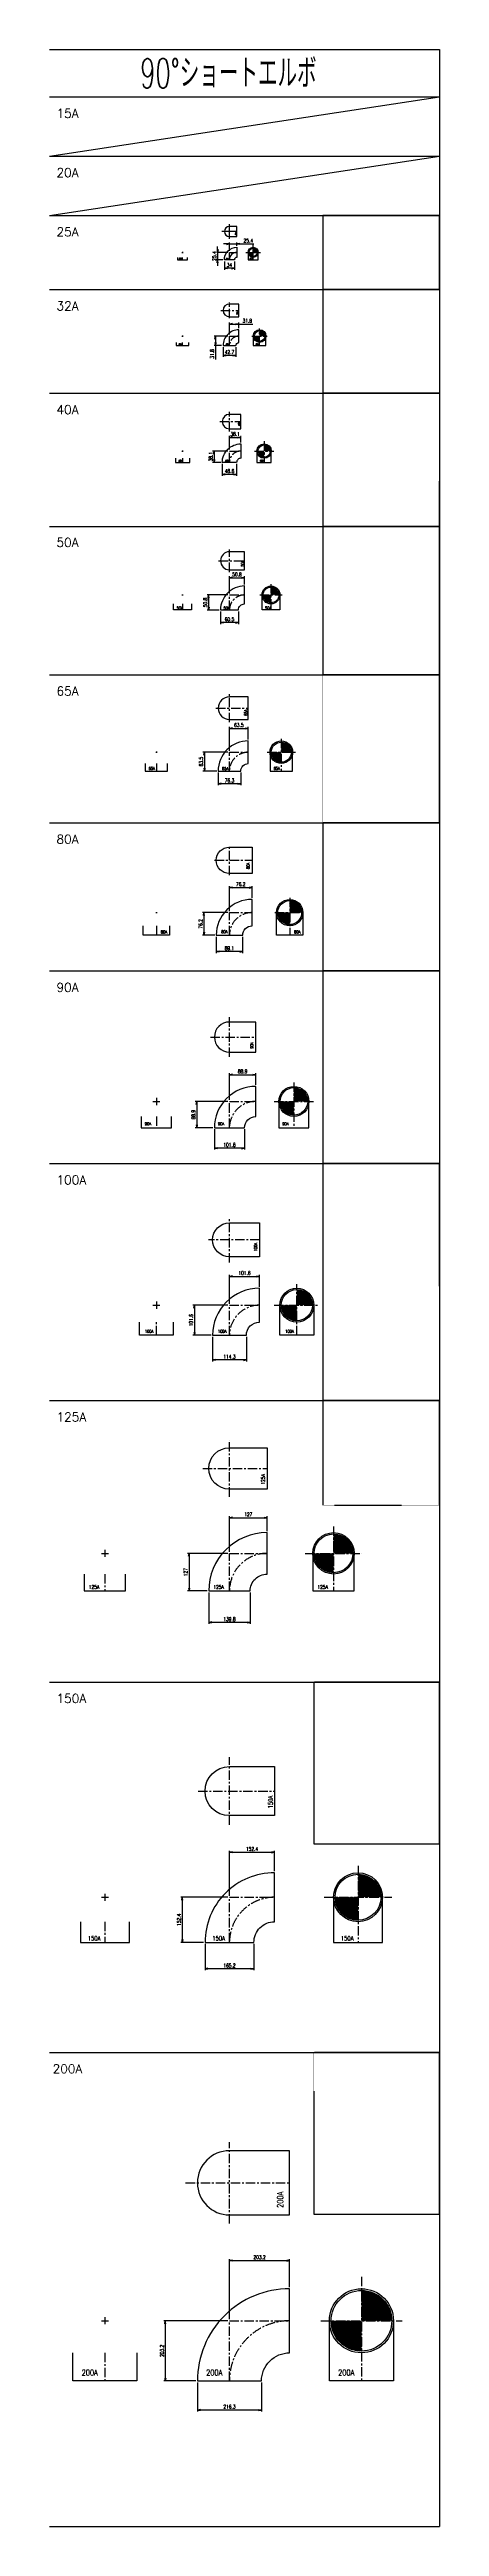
# Model space of a CAD drawing. Header units: millimetres. Extents: x 2090 to 42062, y -14812 to 2738.
# Drawn here: x 4650 to 5967, y -6552 to 1808 of the extents above; entities that cross this region are included whole.
import ezdxf

# ---------------------------------------------------------------- set-up
doc = ezdxf.new("R2010")
doc.units = ezdxf.units.MM
doc.header["$PDMODE"] = 35
doc.linetypes.add('CENTER', pattern=[50.8, 31.75, -6.35, 6.35, -6.35])
doc.linetypes.add('CENTER2', pattern=[1.125, 0.75, -0.125, 0.125, -0.125])
for name, color, linetype in [('#配管（SUS)', 220, 'Continuous'), ('DIM', 1, 'Continuous'), ('skeleton', 7, 'Continuous')]:
    doc.layers.add(name, color=color, linetype=linetype)
doc.styles.add('kpk', font='romans.shx', dxfattribs={"width": 0.7, "bigfont": 'extfont2.shx'})
doc.styles.get("Standard").update_dxf_attribs({"font": 'romans.shx', "bigfont": 'extfont.shx'})
doc.dimstyles.new('1／5～KPK', dxfattribs={"dimscale": 5, "dimtxt": 2.5, "dimasz": 2, "dimexe": 1, "dimexo": 1, "dimgap": 1, "dimtad": 3, "dimdsep": 46, "dimtxsty": 'kpk', "dimblk": 'OPEN', "dimcen": 2.5, "dimclrd": 9, "dimclre": 9, "dimclrt": 4, "dimadec": 1, "dimazin": 2, "dimtfac": 1, "dimtmove": 0, "dimatfit": 2, "dimldrblk": 'OPEN', "dimfxl": 1, "dimtfill": 1, "dimlwd": -1, "dimlwe": -1, "dimarcsym": 1})

# ---------------------------------------------------------------- blocks, each defined once
blk = doc.blocks.new('_Open')
at = {"color": 0, "linetype": 'ByBlock', "lineweight": -2}
for p, q in [((-1, 0.17), (0, 0)), ((-1, -0.17), (0, 0)), ((0, 0), (-1, 0))]:
    blk.add_line(p, q, dxfattribs=at)
blk = doc.blocks.new('*D146')
at = {"layer": 'Defpoints', "color": 0, "linetype": 'ByBlock', "transparency": 16777216}
blk.add_point((5257.3, 1123.1), dxfattribs=at)
at = {"layer": 'DIM', "color": 9, "transparency": 16777216}
for p, q in [((5247.3, 1151.6), (5237.3, 1151.6)), ((5257.3, 1128.1), (5257.3, 1156.6)), ((5257.3, 1151.6), (5282.7, 1151.6)), ((5282.7, 1145.1), (5282.7, 1156.6)), ((5292.7, 1151.6), (5339.8, 1151.6))]:
    blk.add_line(p, q, dxfattribs=at)
at = {"layer": 'DIM', "color": 9, "linetype": 'ByBlock', "transparency": 16777216, "xscale": 10, "yscale": 10, "zscale": 10}
blk.add_blockref('_Open', (5257.3, 1151.6), dxfattribs=at)
at = {"layer": 'DIM', "color": 9, "linetype": 'ByBlock', "transparency": 16777216, "xscale": 10, "yscale": 10, "zscale": 10, "rotation": 180}
blk.add_blockref('_Open', (5282.7, 1151.6), dxfattribs=at)
at = {"layer": 'DIM', "color": 4, "linetype": 'ByBlock', "transparency": 16777216, "insert": (5321.2, 1162.9), "char_height": 12.5, "attachment_point": 5, "style": 'kpk', "bg_fill": 3, "box_fill_scale": 1.1, "bg_fill_color": 256, "bg_fill_true_color": 13158600, "bg_fill_transparency": 0}
blk.add_mtext('25.4', dxfattribs=at)
at = {"layer": 'Defpoints', "color": 0, "linetype": 'ByBlock', "transparency": 16777216}
for p in [(5282.7, 1151.6), (5282.7, 1140.1)]:
    blk.add_point(p, dxfattribs=at)
blk = doc.blocks.new('*D147')
at = {"layer": 'Defpoints', "color": 0, "linetype": 'ByBlock', "transparency": 16777216}
blk.add_point((5257.3, 1123.1), dxfattribs=at)
at = {"layer": 'DIM', "color": 9, "transparency": 16777216}
for p, q in [((5252.3, 1123.1), (5212.5, 1123.1)), ((5235.3, 1097.7), (5212.5, 1097.7)), ((5217.5, 1133.1), (5217.5, 1143.1)), ((5217.5, 1123.1), (5217.5, 1097.7)), ((5217.5, 1087.7), (5217.5, 1077.7))]:
    blk.add_line(p, q, dxfattribs=at)
at = {"layer": 'DIM', "color": 9, "linetype": 'ByBlock', "transparency": 16777216, "xscale": 10, "yscale": 10, "zscale": 10}
for p, rotation in [((5217.5, 1123.1), 270), ((5217.5, 1097.7), 90)]:
    blk.add_blockref('_Open', p, dxfattribs=dict(at, rotation=rotation))
at = {"layer": 'DIM', "color": 4, "linetype": 'ByBlock', "transparency": 16777216, "insert": (5206.3, 1110.4), "char_height": 12.5, "attachment_point": 5, "rotation": 90, "style": 'kpk', "bg_fill": 3, "box_fill_scale": 1.1, "bg_fill_color": 256, "bg_fill_true_color": 13158600, "bg_fill_transparency": 0}
blk.add_mtext('25.4', dxfattribs=at)
at = {"layer": 'Defpoints', "color": 0, "linetype": 'ByBlock', "transparency": 16777216}
for p in [(5217.5, 1097.7), (5240.3, 1097.7)]:
    blk.add_point(p, dxfattribs=at)
blk = doc.blocks.new('*D148')
at = {"layer": 'DIM', "color": 9, "transparency": 16777216}
for p, q in [((5240.3, 1092.7), (5240.3, 1064.6)), ((5274.3, 1092.7), (5274.3, 1064.6)), ((5264.3, 1069.6), (5250.3, 1069.6))]:
    blk.add_line(p, q, dxfattribs=at)
at = {"layer": 'DIM', "color": 9, "linetype": 'ByBlock', "transparency": 16777216, "xscale": 10, "yscale": 10, "zscale": 10, "rotation": 180}
blk.add_blockref('_Open', (5240.3, 1069.6), dxfattribs=at)
at = {"layer": 'DIM', "color": 9, "linetype": 'ByBlock', "transparency": 16777216, "xscale": 10, "yscale": 10, "zscale": 10}
blk.add_blockref('_Open', (5274.3, 1069.6), dxfattribs=at)
at = {"layer": 'DIM', "color": 4, "linetype": 'ByBlock', "transparency": 16777216, "insert": (5257.3, 1080.8), "char_height": 12.5, "attachment_point": 5, "style": 'kpk', "bg_fill": 3, "box_fill_scale": 1.1, "bg_fill_color": 256, "bg_fill_true_color": 13158600, "bg_fill_transparency": 0}
blk.add_mtext('34', dxfattribs=at)
at = {"layer": 'Defpoints', "color": 0, "linetype": 'ByBlock', "transparency": 16777216}
for p in [(5240.3, 1097.7), (5274.3, 1097.7), (5240.3, 1069.6)]:
    blk.add_point(p, dxfattribs=at)
blk = doc.blocks.new('*D149')
at = {"layer": 'Defpoints', "color": 0, "linetype": 'ByBlock', "transparency": 16777216}
blk.add_point((5257.5, 840.3), dxfattribs=at)
at = {"layer": 'DIM', "color": 9, "transparency": 16777216}
for p, q in [((5257.5, 845.3), (5257.5, 885.9)), ((5267.5, 880.9), (5279.3, 880.9)), ((5289.3, 866.7), (5289.3, 885.9)), ((5289.3, 880.9), (5336, 880.9))]:
    blk.add_line(p, q, dxfattribs=at)
at = {"layer": 'DIM', "color": 9, "linetype": 'ByBlock', "transparency": 16777216, "xscale": 10, "yscale": 10, "zscale": 10, "rotation": 180}
blk.add_blockref('_Open', (5257.5, 880.9), dxfattribs=at)
at = {"layer": 'DIM', "color": 9, "linetype": 'ByBlock', "transparency": 16777216, "xscale": 10, "yscale": 10, "zscale": 10}
blk.add_blockref('_Open', (5289.3, 880.9), dxfattribs=at)
at = {"layer": 'DIM', "color": 4, "linetype": 'ByBlock', "transparency": 16777216, "insert": (5317.6, 892.1), "char_height": 12.5, "attachment_point": 5, "style": 'kpk', "bg_fill": 3, "box_fill_scale": 1.1, "bg_fill_color": 256, "bg_fill_true_color": 13158600, "bg_fill_transparency": 0}
blk.add_mtext('31.8', dxfattribs=at)
at = {"layer": 'Defpoints', "color": 0, "linetype": 'ByBlock', "transparency": 16777216}
for p in [(5289.3, 880.9), (5289.3, 861.7)]:
    blk.add_point(p, dxfattribs=at)
blk = doc.blocks.new('*D150')
at = {"layer": 'Defpoints', "color": 0, "linetype": 'ByBlock', "transparency": 16777216}
blk.add_point((5257.5, 840.3), dxfattribs=at)
at = {"layer": 'DIM', "color": 9, "transparency": 16777216}
for p, q in [((5252.5, 840.3), (5205.3, 840.3)), ((5231.1, 808.5), (5205.3, 808.5)), ((5210.3, 830.3), (5210.3, 818.5)), ((5210.3, 808.5), (5210.3, 761.9))]:
    blk.add_line(p, q, dxfattribs=at)
at = {"layer": 'DIM', "color": 9, "linetype": 'ByBlock', "transparency": 16777216, "xscale": 10, "yscale": 10, "zscale": 10}
for p, rotation in [((5210.3, 840.3), 90), ((5210.3, 808.5), 270)]:
    blk.add_blockref('_Open', p, dxfattribs=dict(at, rotation=rotation))
at = {"layer": 'DIM', "color": 4, "linetype": 'ByBlock', "transparency": 16777216, "insert": (5199, 780.2), "char_height": 12.5, "attachment_point": 5, "rotation": 90, "style": 'kpk', "bg_fill": 3, "box_fill_scale": 1.1, "bg_fill_color": 256, "bg_fill_true_color": 13158600, "bg_fill_transparency": 0}
blk.add_mtext('31.8', dxfattribs=at)
at = {"layer": 'Defpoints', "color": 0, "linetype": 'ByBlock', "transparency": 16777216}
for p in [(5210.3, 808.5), (5236.1, 808.5)]:
    blk.add_point(p, dxfattribs=at)
blk = doc.blocks.new('*D151')
at = {"layer": 'DIM', "color": 9, "transparency": 16777216}
for p, q in [((5236.1, 803.5), (5236.1, 770)), ((5268.8, 775), (5246.1, 775)), ((5278.8, 803.5), (5278.8, 770))]:
    blk.add_line(p, q, dxfattribs=at)
at = {"layer": 'DIM', "color": 9, "linetype": 'ByBlock', "transparency": 16777216, "xscale": 10, "yscale": 10, "zscale": 10, "rotation": 180}
blk.add_blockref('_Open', (5236.1, 775), dxfattribs=at)
at = {"layer": 'DIM', "color": 9, "linetype": 'ByBlock', "transparency": 16777216, "xscale": 10, "yscale": 10, "zscale": 10}
blk.add_blockref('_Open', (5278.8, 775), dxfattribs=at)
at = {"layer": 'DIM', "color": 4, "linetype": 'ByBlock', "transparency": 16777216, "insert": (5257.5, 786.3), "char_height": 12.5, "attachment_point": 5, "style": 'kpk', "bg_fill": 3, "box_fill_scale": 1.1, "bg_fill_color": 256, "bg_fill_true_color": 13158600, "bg_fill_transparency": 0}
blk.add_mtext('42.7', dxfattribs=at)
at = {"layer": 'Defpoints', "color": 0, "linetype": 'ByBlock', "transparency": 16777216}
for p in [(5236.1, 808.5), (5236.1, 775), (5278.8, 808.5)]:
    blk.add_point(p, dxfattribs=at)
blk = doc.blocks.new('*D152')
at = {"layer": 'Defpoints', "color": 0, "linetype": 'ByBlock', "transparency": 16777216}
blk.add_point((5257.5, 452.3), dxfattribs=at)
at = {"layer": 'DIM', "color": 9, "transparency": 16777216}
for p, q in [((5257.5, 457.3), (5257.5, 503.6)), ((5295.6, 481.6), (5295.6, 503.6)), ((5267.5, 498.6), (5285.6, 498.6))]:
    blk.add_line(p, q, dxfattribs=at)
at = {"layer": 'DIM', "color": 9, "linetype": 'ByBlock', "transparency": 16777216, "xscale": 10, "yscale": 10, "zscale": 10, "rotation": 180}
blk.add_blockref('_Open', (5257.5, 498.6), dxfattribs=at)
at = {"layer": 'DIM', "color": 9, "linetype": 'ByBlock', "transparency": 16777216, "xscale": 10, "yscale": 10, "zscale": 10}
blk.add_blockref('_Open', (5295.6, 498.6), dxfattribs=at)
at = {"layer": 'DIM', "color": 4, "linetype": 'ByBlock', "transparency": 16777216, "insert": (5276.5, 509.8), "char_height": 12.5, "attachment_point": 5, "style": 'kpk', "bg_fill": 3, "box_fill_scale": 1.1, "bg_fill_color": 256, "bg_fill_true_color": 13158600, "bg_fill_transparency": 0}
blk.add_mtext('38.1', dxfattribs=at)
at = {"layer": 'Defpoints', "color": 0, "linetype": 'ByBlock', "transparency": 16777216}
for p in [(5295.6, 498.6), (5295.6, 476.6)]:
    blk.add_point(p, dxfattribs=at)
blk = doc.blocks.new('*D153')
at = {"layer": 'Defpoints', "color": 0, "linetype": 'ByBlock', "transparency": 16777216}
blk.add_point((5257.5, 452.3), dxfattribs=at)
at = {"layer": 'DIM', "color": 9, "transparency": 16777216}
for p, q in [((5252.5, 452.3), (5200.3, 452.3)), ((5205.3, 442.3), (5205.3, 424.2)), ((5228.2, 414.2), (5200.3, 414.2))]:
    blk.add_line(p, q, dxfattribs=at)
at = {"layer": 'DIM', "color": 9, "linetype": 'ByBlock', "transparency": 16777216, "xscale": 10, "yscale": 10, "zscale": 10}
for p, rotation in [((5205.3, 452.3), 90), ((5205.3, 414.2), 270)]:
    blk.add_blockref('_Open', p, dxfattribs=dict(at, rotation=rotation))
at = {"layer": 'DIM', "color": 4, "linetype": 'ByBlock', "transparency": 16777216, "insert": (5194.1, 433.2), "char_height": 12.5, "attachment_point": 5, "rotation": 90, "style": 'kpk', "bg_fill": 3, "box_fill_scale": 1.1, "bg_fill_color": 256, "bg_fill_true_color": 13158600, "bg_fill_transparency": 0}
blk.add_mtext('38.1', dxfattribs=at)
at = {"layer": 'Defpoints', "color": 0, "linetype": 'ByBlock', "transparency": 16777216}
for p in [(5205.3, 414.2), (5233.2, 414.2)]:
    blk.add_point(p, dxfattribs=at)
blk = doc.blocks.new('*D154')
at = {"layer": 'DIM', "color": 9, "transparency": 16777216}
for p, q in [((5233.2, 409.2), (5233.2, 368.6)), ((5271.8, 373.6), (5243.2, 373.6)), ((5281.8, 409.2), (5281.8, 368.6))]:
    blk.add_line(p, q, dxfattribs=at)
at = {"layer": 'DIM', "color": 9, "linetype": 'ByBlock', "transparency": 16777216, "xscale": 10, "yscale": 10, "zscale": 10, "rotation": 180}
blk.add_blockref('_Open', (5233.2, 373.6), dxfattribs=at)
at = {"layer": 'DIM', "color": 9, "linetype": 'ByBlock', "transparency": 16777216, "xscale": 10, "yscale": 10, "zscale": 10}
blk.add_blockref('_Open', (5281.8, 373.6), dxfattribs=at)
at = {"layer": 'DIM', "color": 4, "linetype": 'ByBlock', "transparency": 16777216, "insert": (5257.5, 384.9), "char_height": 12.5, "attachment_point": 5, "style": 'kpk', "bg_fill": 3, "box_fill_scale": 1.1, "bg_fill_color": 256, "bg_fill_true_color": 13158600, "bg_fill_transparency": 0}
blk.add_mtext('48.6', dxfattribs=at)
at = {"layer": 'Defpoints', "color": 0, "linetype": 'ByBlock', "transparency": 16777216}
for p in [(5233.2, 414.2), (5233.2, 373.6), (5281.8, 414.2)]:
    blk.add_point(p, dxfattribs=at)
blk = doc.blocks.new('*D155')
at = {"layer": 'Defpoints', "color": 0, "linetype": 'ByBlock', "transparency": 16777216}
blk.add_point((5257.5, -33.3), dxfattribs=at)
at = {"layer": 'DIM', "color": 9, "transparency": 16777216}
for p, q in [((5257.5, -28.3), (5257.5, 29.8)), ((5267.5, 24.8), (5298.3, 24.8)), ((5308.3, 2), (5308.3, 29.8))]:
    blk.add_line(p, q, dxfattribs=at)
at = {"layer": 'DIM', "color": 9, "linetype": 'ByBlock', "transparency": 16777216, "xscale": 10, "yscale": 10, "zscale": 10, "rotation": 180}
blk.add_blockref('_Open', (5257.5, 24.8), dxfattribs=at)
at = {"layer": 'DIM', "color": 9, "linetype": 'ByBlock', "transparency": 16777216, "xscale": 10, "yscale": 10, "zscale": 10}
blk.add_blockref('_Open', (5308.3, 24.8), dxfattribs=at)
at = {"layer": 'DIM', "color": 4, "linetype": 'ByBlock', "transparency": 16777216, "insert": (5282.9, 36), "char_height": 12.5, "attachment_point": 5, "style": 'kpk', "bg_fill": 3, "box_fill_scale": 1.1, "bg_fill_color": 256, "bg_fill_true_color": 13158600, "bg_fill_transparency": 0}
blk.add_mtext('50.8', dxfattribs=at)
at = {"layer": 'Defpoints', "color": 0, "linetype": 'ByBlock', "transparency": 16777216}
for p in [(5308.3, 24.8), (5308.3, -3)]:
    blk.add_point(p, dxfattribs=at)
blk = doc.blocks.new('*D156')
at = {"layer": 'Defpoints', "color": 0, "linetype": 'ByBlock', "transparency": 16777216}
for p in [(5257.5, -33.3), (5227.2, -84.1)]:
    blk.add_point(p, dxfattribs=at)
at = {"layer": 'DIM', "color": 9, "transparency": 16777216}
for p, q in [((5252.5, -33.3), (5181.8, -33.3)), ((5186.8, -43.3), (5186.8, -74.1)), ((5222.2, -84.1), (5181.8, -84.1))]:
    blk.add_line(p, q, dxfattribs=at)
at = {"layer": 'DIM', "color": 9, "linetype": 'ByBlock', "transparency": 16777216, "xscale": 10, "yscale": 10, "zscale": 10}
for p, rotation in [((5186.8, -33.3), 90), ((5186.8, -84.1), 270)]:
    blk.add_blockref('_Open', p, dxfattribs=dict(at, rotation=rotation))
at = {"layer": 'DIM', "color": 4, "linetype": 'ByBlock', "transparency": 16777216, "insert": (5175.6, -58.7), "char_height": 12.5, "attachment_point": 5, "rotation": 90, "style": 'kpk', "bg_fill": 3, "box_fill_scale": 1.1, "bg_fill_color": 256, "bg_fill_true_color": 13158600, "bg_fill_transparency": 0}
blk.add_mtext('50.8', dxfattribs=at)
at = {"layer": 'Defpoints', "color": 0, "linetype": 'ByBlock', "transparency": 16777216}
blk.add_point((5186.8, -84.1), dxfattribs=at)
blk = doc.blocks.new('*D157')
at = {"layer": 'DIM', "color": 9, "transparency": 16777216}
for p, q in [((5227.2, -89.1), (5227.2, -131.8)), ((5277.7, -126.8), (5237.2, -126.8)), ((5287.7, -89.1), (5287.7, -131.8))]:
    blk.add_line(p, q, dxfattribs=at)
at = {"layer": 'DIM', "color": 9, "linetype": 'ByBlock', "transparency": 16777216, "xscale": 10, "yscale": 10, "zscale": 10, "rotation": 180}
blk.add_blockref('_Open', (5227.2, -126.8), dxfattribs=at)
at = {"layer": 'DIM', "color": 9, "linetype": 'ByBlock', "transparency": 16777216, "xscale": 10, "yscale": 10, "zscale": 10}
blk.add_blockref('_Open', (5287.7, -126.8), dxfattribs=at)
at = {"layer": 'DIM', "color": 4, "linetype": 'ByBlock', "transparency": 16777216, "insert": (5257.5, -115.5), "char_height": 12.5, "attachment_point": 5, "style": 'kpk', "bg_fill": 3, "box_fill_scale": 1.1, "bg_fill_color": 256, "bg_fill_true_color": 13158600, "bg_fill_transparency": 0}
blk.add_mtext('60.5', dxfattribs=at)
at = {"layer": 'Defpoints', "color": 0, "linetype": 'ByBlock', "transparency": 16777216}
for p in [(5227.2, -84.1), (5227.2, -126.8), (5287.7, -84.1)]:
    blk.add_point(p, dxfattribs=at)
blk = doc.blocks.new('*D158')
at = {"layer": 'Defpoints', "color": 0, "linetype": 'ByBlock', "transparency": 16777216}
for p in [(5257.5, -564.1), (5321, -526)]:
    blk.add_point(p, dxfattribs=at)
at = {"layer": 'DIM', "color": 9, "transparency": 16777216}
for p, q in [((5257.5, -559.1), (5257.5, -478.7)), ((5267.5, -483.7), (5311, -483.7)), ((5321, -521), (5321, -478.7))]:
    blk.add_line(p, q, dxfattribs=at)
at = {"layer": 'DIM', "color": 9, "linetype": 'ByBlock', "transparency": 16777216, "xscale": 10, "yscale": 10, "zscale": 10, "rotation": 180}
blk.add_blockref('_Open', (5257.5, -483.7), dxfattribs=at)
at = {"layer": 'DIM', "color": 9, "linetype": 'ByBlock', "transparency": 16777216, "xscale": 10, "yscale": 10, "zscale": 10}
blk.add_blockref('_Open', (5321, -483.7), dxfattribs=at)
at = {"layer": 'DIM', "color": 4, "linetype": 'ByBlock', "transparency": 16777216, "insert": (5289.2, -472.4), "char_height": 12.5, "attachment_point": 5, "style": 'kpk', "bg_fill": 3, "box_fill_scale": 1.1, "bg_fill_color": 256, "bg_fill_true_color": 13158600, "bg_fill_transparency": 0}
blk.add_mtext('63.5', dxfattribs=at)
at = {"layer": 'Defpoints', "color": 0, "linetype": 'ByBlock', "transparency": 16777216}
blk.add_point((5321, -483.7), dxfattribs=at)
blk = doc.blocks.new('*D159')
at = {"layer": 'Defpoints', "color": 0, "linetype": 'ByBlock', "transparency": 16777216}
for p in [(5257.5, -564.1), (5219.3, -627.6)]:
    blk.add_point(p, dxfattribs=at)
at = {"layer": 'DIM', "color": 9, "transparency": 16777216}
for p, q in [((5252.5, -564.1), (5167.7, -564.1)), ((5172.7, -574.1), (5172.7, -617.6)), ((5214.3, -627.6), (5167.7, -627.6))]:
    blk.add_line(p, q, dxfattribs=at)
at = {"layer": 'DIM', "color": 9, "linetype": 'ByBlock', "transparency": 16777216, "xscale": 10, "yscale": 10, "zscale": 10}
for p, rotation in [((5172.7, -564.1), 90), ((5172.7, -627.6), 270)]:
    blk.add_blockref('_Open', p, dxfattribs=dict(at, rotation=rotation))
at = {"layer": 'DIM', "color": 4, "linetype": 'ByBlock', "transparency": 16777216, "insert": (5161.5, -595.9), "char_height": 12.5, "attachment_point": 5, "rotation": 90, "style": 'kpk', "bg_fill": 3, "box_fill_scale": 1.1, "bg_fill_color": 256, "bg_fill_true_color": 13158600, "bg_fill_transparency": 0}
blk.add_mtext('63.5', dxfattribs=at)
at = {"layer": 'Defpoints', "color": 0, "linetype": 'ByBlock', "transparency": 16777216}
blk.add_point((5172.7, -627.6), dxfattribs=at)
blk = doc.blocks.new('*D160')
at = {"layer": 'DIM', "color": 9, "transparency": 16777216}
for p, q in [((5219.3, -632.6), (5219.3, -675.7)), ((5295.6, -632.6), (5295.6, -675.7)), ((5285.6, -670.7), (5229.3, -670.7))]:
    blk.add_line(p, q, dxfattribs=at)
at = {"layer": 'DIM', "color": 9, "linetype": 'ByBlock', "transparency": 16777216, "xscale": 10, "yscale": 10, "zscale": 10, "rotation": 180}
blk.add_blockref('_Open', (5219.3, -670.7), dxfattribs=at)
at = {"layer": 'DIM', "color": 9, "linetype": 'ByBlock', "transparency": 16777216, "xscale": 10, "yscale": 10, "zscale": 10}
blk.add_blockref('_Open', (5295.6, -670.7), dxfattribs=at)
at = {"layer": 'DIM', "color": 4, "linetype": 'ByBlock', "transparency": 16777216, "insert": (5257.5, -659.5), "char_height": 12.5, "attachment_point": 5, "style": 'kpk', "bg_fill": 3, "box_fill_scale": 1.1, "bg_fill_color": 256, "bg_fill_true_color": 13158600, "bg_fill_transparency": 0}
blk.add_mtext('76.3', dxfattribs=at)
at = {"layer": 'Defpoints', "color": 0, "linetype": 'ByBlock', "transparency": 16777216}
for p in [(5219.3, -627.6), (5295.6, -627.6), (5219.3, -670.7)]:
    blk.add_point(p, dxfattribs=at)
blk = doc.blocks.new('*D161')
at = {"layer": 'Defpoints', "color": 0, "linetype": 'ByBlock', "transparency": 16777216}
for p in [(5333.7, -1060.9), (5257.5, -1105.5)]:
    blk.add_point(p, dxfattribs=at)
at = {"layer": 'DIM', "color": 9, "transparency": 16777216}
for p, q in [((5257.5, -1100.5), (5257.5, -1015.9)), ((5267.5, -1020.9), (5323.7, -1020.9)), ((5333.7, -1055.9), (5333.7, -1015.9))]:
    blk.add_line(p, q, dxfattribs=at)
at = {"layer": 'DIM', "color": 9, "linetype": 'ByBlock', "transparency": 16777216, "xscale": 10, "yscale": 10, "zscale": 10, "rotation": 180}
blk.add_blockref('_Open', (5257.5, -1020.9), dxfattribs=at)
at = {"layer": 'DIM', "color": 9, "linetype": 'ByBlock', "transparency": 16777216, "xscale": 10, "yscale": 10, "zscale": 10}
blk.add_blockref('_Open', (5333.7, -1020.9), dxfattribs=at)
at = {"layer": 'DIM', "color": 4, "linetype": 'ByBlock', "transparency": 16777216, "insert": (5295.6, -1009.6), "char_height": 12.5, "attachment_point": 5, "style": 'kpk', "bg_fill": 3, "box_fill_scale": 1.1, "bg_fill_color": 256, "bg_fill_true_color": 13158600, "bg_fill_transparency": 0}
blk.add_mtext('76.2', dxfattribs=at)
at = {"layer": 'Defpoints', "color": 0, "linetype": 'ByBlock', "transparency": 16777216}
blk.add_point((5333.7, -1020.9), dxfattribs=at)
blk = doc.blocks.new('*D162')
at = {"layer": 'Defpoints', "color": 0, "linetype": 'ByBlock', "transparency": 16777216}
for p in [(5257.5, -1105.5), (5212.9, -1181.7)]:
    blk.add_point(p, dxfattribs=at)
at = {"layer": 'DIM', "color": 9, "transparency": 16777216}
for p, q in [((5252.5, -1105.5), (5166.3, -1105.5)), ((5171.3, -1115.5), (5171.3, -1171.7)), ((5207.9, -1181.7), (5166.3, -1181.7))]:
    blk.add_line(p, q, dxfattribs=at)
at = {"layer": 'DIM', "color": 9, "linetype": 'ByBlock', "transparency": 16777216, "xscale": 10, "yscale": 10, "zscale": 10}
for p, rotation in [((5171.3, -1105.5), 90), ((5171.3, -1181.7), 270)]:
    blk.add_blockref('_Open', p, dxfattribs=dict(at, rotation=rotation))
at = {"layer": 'DIM', "color": 4, "linetype": 'ByBlock', "transparency": 16777216, "insert": (5160, -1143.6), "char_height": 12.5, "attachment_point": 5, "rotation": 90, "style": 'kpk', "bg_fill": 3, "box_fill_scale": 1.1, "bg_fill_color": 256, "bg_fill_true_color": 13158600, "bg_fill_transparency": 0}
blk.add_mtext('76.2', dxfattribs=at)
at = {"layer": 'Defpoints', "color": 0, "linetype": 'ByBlock', "transparency": 16777216}
blk.add_point((5171.3, -1181.7), dxfattribs=at)
blk = doc.blocks.new('*D163')
at = {"layer": 'DIM', "color": 9, "transparency": 16777216}
for p, q in [((5212.9, -1186.7), (5212.9, -1241.9)), ((5292, -1236.9), (5222.9, -1236.9)), ((5302, -1186.7), (5302, -1241.9))]:
    blk.add_line(p, q, dxfattribs=at)
at = {"layer": 'DIM', "color": 9, "linetype": 'ByBlock', "transparency": 16777216, "xscale": 10, "yscale": 10, "zscale": 10, "rotation": 180}
blk.add_blockref('_Open', (5212.9, -1236.9), dxfattribs=at)
at = {"layer": 'DIM', "color": 9, "linetype": 'ByBlock', "transparency": 16777216, "xscale": 10, "yscale": 10, "zscale": 10}
blk.add_blockref('_Open', (5302, -1236.9), dxfattribs=at)
at = {"layer": 'DIM', "color": 4, "linetype": 'ByBlock', "transparency": 16777216, "insert": (5257.5, -1225.6), "char_height": 12.5, "attachment_point": 5, "style": 'kpk', "bg_fill": 3, "box_fill_scale": 1.1, "bg_fill_color": 256, "bg_fill_true_color": 13158600, "bg_fill_transparency": 0}
blk.add_mtext('89.1', dxfattribs=at)
at = {"layer": 'Defpoints', "color": 0, "linetype": 'ByBlock', "transparency": 16777216}
for p in [(5212.9, -1181.7), (5212.9, -1236.9), (5302, -1181.7)]:
    blk.add_point(p, dxfattribs=at)
blk = doc.blocks.new('*D164')
at = {"layer": 'Defpoints', "color": 0, "linetype": 'ByBlock', "transparency": 16777216}
for p in [(5257.5, -1742.8), (5346.4, -1692)]:
    blk.add_point(p, dxfattribs=at)
at = {"layer": 'DIM', "color": 9, "transparency": 16777216}
for p, q in [((5257.5, -1737.8), (5257.5, -1647.6)), ((5267.5, -1652.6), (5336.4, -1652.6)), ((5346.4, -1687), (5346.4, -1647.6))]:
    blk.add_line(p, q, dxfattribs=at)
at = {"layer": 'DIM', "color": 9, "linetype": 'ByBlock', "transparency": 16777216, "xscale": 10, "yscale": 10, "zscale": 10, "rotation": 180}
blk.add_blockref('_Open', (5257.5, -1652.6), dxfattribs=at)
at = {"layer": 'DIM', "color": 9, "linetype": 'ByBlock', "transparency": 16777216, "xscale": 10, "yscale": 10, "zscale": 10}
blk.add_blockref('_Open', (5346.4, -1652.6), dxfattribs=at)
at = {"layer": 'DIM', "color": 4, "linetype": 'ByBlock', "transparency": 16777216, "insert": (5301.9, -1641.3), "char_height": 12.5, "attachment_point": 5, "style": 'kpk', "bg_fill": 3, "box_fill_scale": 1.1, "bg_fill_color": 256, "bg_fill_true_color": 13158600, "bg_fill_transparency": 0}
blk.add_mtext('88.9', dxfattribs=at)
at = {"layer": 'Defpoints', "color": 0, "linetype": 'ByBlock', "transparency": 16777216}
blk.add_point((5346.4, -1652.6), dxfattribs=at)
blk = doc.blocks.new('*D165')
at = {"layer": 'Defpoints', "color": 0, "linetype": 'ByBlock', "transparency": 16777216}
for p in [(5257.5, -1742.8), (5206.7, -1831.7)]:
    blk.add_point(p, dxfattribs=at)
at = {"layer": 'DIM', "color": 9, "transparency": 16777216}
for p, q in [((5252.5, -1742.8), (5141.9, -1742.8)), ((5146.9, -1752.8), (5146.9, -1821.7)), ((5201.7, -1831.7), (5141.9, -1831.7))]:
    blk.add_line(p, q, dxfattribs=at)
at = {"layer": 'DIM', "color": 9, "linetype": 'ByBlock', "transparency": 16777216, "xscale": 10, "yscale": 10, "zscale": 10}
for p, rotation in [((5146.9, -1742.8), 90), ((5146.9, -1831.7), 270)]:
    blk.add_blockref('_Open', p, dxfattribs=dict(at, rotation=rotation))
at = {"layer": 'DIM', "color": 4, "linetype": 'ByBlock', "transparency": 16777216, "insert": (5135.6, -1787.2), "char_height": 12.5, "attachment_point": 5, "rotation": 90, "style": 'kpk', "bg_fill": 3, "box_fill_scale": 1.1, "bg_fill_color": 256, "bg_fill_true_color": 13158600, "bg_fill_transparency": 0}
blk.add_mtext('88.9', dxfattribs=at)
at = {"layer": 'Defpoints', "color": 0, "linetype": 'ByBlock', "transparency": 16777216}
blk.add_point((5146.9, -1831.7), dxfattribs=at)
blk = doc.blocks.new('*D166')
at = {"layer": 'Defpoints', "color": 0, "linetype": 'ByBlock', "transparency": 16777216}
for p in [(5206.7, -1831.7), (5308.3, -1831.7)]:
    blk.add_point(p, dxfattribs=at)
at = {"layer": 'DIM', "color": 9, "transparency": 16777216}
for p, q in [((5206.7, -1836.7), (5206.7, -1905.5)), ((5308.3, -1836.7), (5308.3, -1905.5)), ((5298.3, -1900.5), (5216.7, -1900.5))]:
    blk.add_line(p, q, dxfattribs=at)
at = {"layer": 'DIM', "color": 9, "linetype": 'ByBlock', "transparency": 16777216, "xscale": 10, "yscale": 10, "zscale": 10, "rotation": 180}
blk.add_blockref('_Open', (5206.7, -1900.5), dxfattribs=at)
at = {"layer": 'DIM', "color": 9, "linetype": 'ByBlock', "transparency": 16777216, "xscale": 10, "yscale": 10, "zscale": 10}
blk.add_blockref('_Open', (5308.3, -1900.5), dxfattribs=at)
at = {"layer": 'DIM', "color": 4, "linetype": 'ByBlock', "transparency": 16777216, "insert": (5257.5, -1889.2), "char_height": 12.5, "attachment_point": 5, "style": 'kpk', "bg_fill": 3, "box_fill_scale": 1.1, "bg_fill_color": 256, "bg_fill_true_color": 13158600, "bg_fill_transparency": 0}
blk.add_mtext('101.6', dxfattribs=at)
at = {"layer": 'Defpoints', "color": 0, "linetype": 'ByBlock', "transparency": 16777216}
blk.add_point((5206.7, -1900.5), dxfattribs=at)
blk = doc.blocks.new('*D167')
at = {"layer": 'Defpoints', "color": 0, "linetype": 'ByBlock', "transparency": 16777216}
for p in [(5359.1, -2373.3), (5257.5, -2430.5)]:
    blk.add_point(p, dxfattribs=at)
at = {"layer": 'DIM', "color": 9, "transparency": 16777216}
for p, q in [((5257.5, -2425.5), (5257.5, -2328.1)), ((5267.5, -2333.1), (5349.1, -2333.1)), ((5359.1, -2368.3), (5359.1, -2328.1))]:
    blk.add_line(p, q, dxfattribs=at)
at = {"layer": 'DIM', "color": 9, "linetype": 'ByBlock', "transparency": 16777216, "xscale": 10, "yscale": 10, "zscale": 10, "rotation": 180}
blk.add_blockref('_Open', (5257.5, -2333.1), dxfattribs=at)
at = {"layer": 'DIM', "color": 9, "linetype": 'ByBlock', "transparency": 16777216, "xscale": 10, "yscale": 10, "zscale": 10}
blk.add_blockref('_Open', (5359.1, -2333.1), dxfattribs=at)
at = {"layer": 'DIM', "color": 4, "linetype": 'ByBlock', "transparency": 16777216, "insert": (5308.3, -2321.8), "char_height": 12.5, "attachment_point": 5, "style": 'kpk', "bg_fill": 3, "box_fill_scale": 1.1, "bg_fill_color": 256, "bg_fill_true_color": 13158600, "bg_fill_transparency": 0}
blk.add_mtext('101.6', dxfattribs=at)
at = {"layer": 'Defpoints', "color": 0, "linetype": 'ByBlock', "transparency": 16777216}
blk.add_point((5359.1, -2333.1), dxfattribs=at)
blk = doc.blocks.new('*D168')
at = {"layer": 'Defpoints', "color": 0, "linetype": 'ByBlock', "transparency": 16777216}
for p in [(5257.5, -2430.5), (5200.3, -2532.1)]:
    blk.add_point(p, dxfattribs=at)
at = {"layer": 'DIM', "color": 9, "transparency": 16777216}
for p, q in [((5252.5, -2430.5), (5133.9, -2430.5)), ((5138.9, -2440.5), (5138.9, -2522.1)), ((5195.3, -2532.1), (5133.9, -2532.1))]:
    blk.add_line(p, q, dxfattribs=at)
at = {"layer": 'DIM', "color": 9, "linetype": 'ByBlock', "transparency": 16777216, "xscale": 10, "yscale": 10, "zscale": 10}
for p, rotation in [((5138.9, -2430.5), 90), ((5138.9, -2532.1), 270)]:
    blk.add_blockref('_Open', p, dxfattribs=dict(at, rotation=rotation))
at = {"layer": 'DIM', "color": 4, "linetype": 'ByBlock', "transparency": 16777216, "insert": (5127.7, -2481.3), "char_height": 12.5, "attachment_point": 5, "rotation": 90, "style": 'kpk', "bg_fill": 3, "box_fill_scale": 1.1, "bg_fill_color": 256, "bg_fill_true_color": 13158600, "bg_fill_transparency": 0}
blk.add_mtext('101.6', dxfattribs=at)
at = {"layer": 'Defpoints', "color": 0, "linetype": 'ByBlock', "transparency": 16777216}
blk.add_point((5138.9, -2532.1), dxfattribs=at)
blk = doc.blocks.new('*D169')
at = {"layer": 'Defpoints', "color": 0, "linetype": 'ByBlock', "transparency": 16777216}
for p in [(5200.3, -2532.1), (5314.6, -2532.1)]:
    blk.add_point(p, dxfattribs=at)
at = {"layer": 'DIM', "color": 9, "transparency": 16777216}
for p, q in [((5200.3, -2537.1), (5200.3, -2620.3)), ((5314.6, -2537.1), (5314.6, -2620.3)), ((5304.6, -2615.3), (5210.3, -2615.3))]:
    blk.add_line(p, q, dxfattribs=at)
at = {"layer": 'DIM', "color": 9, "linetype": 'ByBlock', "transparency": 16777216, "xscale": 10, "yscale": 10, "zscale": 10, "rotation": 180}
blk.add_blockref('_Open', (5200.3, -2615.3), dxfattribs=at)
at = {"layer": 'DIM', "color": 9, "linetype": 'ByBlock', "transparency": 16777216, "xscale": 10, "yscale": 10, "zscale": 10}
blk.add_blockref('_Open', (5314.6, -2615.3), dxfattribs=at)
at = {"layer": 'DIM', "color": 4, "linetype": 'ByBlock', "transparency": 16777216, "insert": (5257.5, -2604), "char_height": 12.5, "attachment_point": 5, "style": 'kpk', "bg_fill": 3, "box_fill_scale": 1.1, "bg_fill_color": 256, "bg_fill_true_color": 13158600, "bg_fill_transparency": 0}
blk.add_mtext('114.3', dxfattribs=at)
at = {"layer": 'Defpoints', "color": 0, "linetype": 'ByBlock', "transparency": 16777216}
blk.add_point((5200.3, -2615.3), dxfattribs=at)
blk = doc.blocks.new('*D170')
at = {"layer": 'Defpoints', "color": 0, "linetype": 'ByBlock', "transparency": 16777216}
for p in [(5384.5, -3148), (5384.5, -3198.1), (5257.5, -3268)]:
    blk.add_point(p, dxfattribs=at)
at = {"layer": 'DIM', "color": 9, "transparency": 16777216}
for p, q in [((5257.5, -3263), (5257.5, -3143)), ((5267.5, -3148), (5374.5, -3148)), ((5384.5, -3193.1), (5384.5, -3143))]:
    blk.add_line(p, q, dxfattribs=at)
at = {"layer": 'DIM', "color": 9, "linetype": 'ByBlock', "transparency": 16777216, "xscale": 10, "yscale": 10, "zscale": 10, "rotation": 180}
blk.add_blockref('_Open', (5257.5, -3148), dxfattribs=at)
at = {"layer": 'DIM', "color": 9, "linetype": 'ByBlock', "transparency": 16777216, "xscale": 10, "yscale": 10, "zscale": 10}
blk.add_blockref('_Open', (5384.5, -3148), dxfattribs=at)
at = {"layer": 'DIM', "color": 4, "linetype": 'ByBlock', "transparency": 16777216, "insert": (5321, -3136.8), "char_height": 12.5, "attachment_point": 5, "style": 'kpk', "bg_fill": 3, "box_fill_scale": 1.1, "bg_fill_color": 256, "bg_fill_true_color": 13158600, "bg_fill_transparency": 0}
blk.add_mtext('127', dxfattribs=at)
blk = doc.blocks.new('*D171')
at = {"layer": 'Defpoints', "color": 0, "linetype": 'ByBlock', "transparency": 16777216}
for p in [(5257.5, -3268), (5121.1, -3395), (5187.6, -3395)]:
    blk.add_point(p, dxfattribs=at)
at = {"layer": 'DIM', "color": 9, "transparency": 16777216}
for p, q in [((5252.5, -3268), (5116.1, -3268)), ((5121.1, -3278), (5121.1, -3385)), ((5182.6, -3395), (5116.1, -3395))]:
    blk.add_line(p, q, dxfattribs=at)
at = {"layer": 'DIM', "color": 9, "linetype": 'ByBlock', "transparency": 16777216, "xscale": 10, "yscale": 10, "zscale": 10}
for p, rotation in [((5121.1, -3268), 90), ((5121.1, -3395), 270)]:
    blk.add_blockref('_Open', p, dxfattribs=dict(at, rotation=rotation))
at = {"layer": 'DIM', "color": 4, "linetype": 'ByBlock', "transparency": 16777216, "insert": (5109.9, -3331.5), "char_height": 12.5, "attachment_point": 5, "rotation": 90, "style": 'kpk', "bg_fill": 3, "box_fill_scale": 1.1, "bg_fill_color": 256, "bg_fill_true_color": 13158600, "bg_fill_transparency": 0}
blk.add_mtext('127', dxfattribs=at)
blk = doc.blocks.new('*D172')
at = {"layer": 'Defpoints', "color": 0, "linetype": 'ByBlock', "transparency": 16777216}
for p in [(5187.6, -3395), (5327.4, -3395), (5187.6, -3501.4)]:
    blk.add_point(p, dxfattribs=at)
at = {"layer": 'DIM', "color": 9, "transparency": 16777216}
for p, q in [((5187.6, -3400), (5187.6, -3506.4)), ((5327.4, -3400), (5327.4, -3506.4)), ((5317.4, -3501.4), (5197.6, -3501.4))]:
    blk.add_line(p, q, dxfattribs=at)
at = {"layer": 'DIM', "color": 9, "linetype": 'ByBlock', "transparency": 16777216, "xscale": 10, "yscale": 10, "zscale": 10, "rotation": 180}
blk.add_blockref('_Open', (5187.6, -3501.4), dxfattribs=at)
at = {"layer": 'DIM', "color": 9, "linetype": 'ByBlock', "transparency": 16777216, "xscale": 10, "yscale": 10, "zscale": 10}
blk.add_blockref('_Open', (5327.4, -3501.4), dxfattribs=at)
at = {"layer": 'DIM', "color": 4, "linetype": 'ByBlock', "transparency": 16777216, "insert": (5257.5, -3490.2), "char_height": 12.5, "attachment_point": 5, "style": 'kpk', "bg_fill": 3, "box_fill_scale": 1.1, "bg_fill_color": 256, "bg_fill_true_color": 13158600, "bg_fill_transparency": 0}
blk.add_mtext('139.8', dxfattribs=at)
blk = doc.blocks.new('*D173')
at = {"layer": 'Defpoints', "color": 0, "linetype": 'ByBlock', "transparency": 16777216}
for p in [(5409.9, -4276.7), (5409.9, -4346.1), (5257.5, -4428.7)]:
    blk.add_point(p, dxfattribs=at)
at = {"layer": 'DIM', "color": 9, "transparency": 16777216}
for p, q in [((5257.5, -4423.7), (5257.5, -4271.7)), ((5267.5, -4276.7), (5399.9, -4276.7)), ((5409.9, -4341.1), (5409.9, -4271.7))]:
    blk.add_line(p, q, dxfattribs=at)
at = {"layer": 'DIM', "color": 9, "linetype": 'ByBlock', "transparency": 16777216, "xscale": 10, "yscale": 10, "zscale": 10, "rotation": 180}
blk.add_blockref('_Open', (5257.5, -4276.7), dxfattribs=at)
at = {"layer": 'DIM', "color": 9, "linetype": 'ByBlock', "transparency": 16777216, "xscale": 10, "yscale": 10, "zscale": 10}
blk.add_blockref('_Open', (5409.9, -4276.7), dxfattribs=at)
at = {"layer": 'DIM', "color": 4, "linetype": 'ByBlock', "transparency": 16777216, "insert": (5333.7, -4265.5), "char_height": 12.5, "attachment_point": 5, "style": 'kpk', "bg_fill": 3, "box_fill_scale": 1.1, "bg_fill_color": 256, "bg_fill_true_color": 13158600, "bg_fill_transparency": 0}
blk.add_mtext('152.4', dxfattribs=at)
blk = doc.blocks.new('*D174')
at = {"layer": 'Defpoints', "color": 0, "linetype": 'ByBlock', "transparency": 16777216}
for p in [(5257.5, -4428.7), (5098, -4581.1), (5174.9, -4581.1)]:
    blk.add_point(p, dxfattribs=at)
at = {"layer": 'DIM', "color": 9, "transparency": 16777216}
for p, q in [((5252.5, -4428.7), (5093, -4428.7)), ((5098, -4438.7), (5098, -4571.1)), ((5169.9, -4581.1), (5093, -4581.1))]:
    blk.add_line(p, q, dxfattribs=at)
at = {"layer": 'DIM', "color": 9, "linetype": 'ByBlock', "transparency": 16777216, "xscale": 10, "yscale": 10, "zscale": 10}
for p, rotation in [((5098, -4428.7), 90), ((5098, -4581.1), 270)]:
    blk.add_blockref('_Open', p, dxfattribs=dict(at, rotation=rotation))
at = {"layer": 'DIM', "color": 4, "linetype": 'ByBlock', "transparency": 16777216, "insert": (5086.7, -4504.9), "char_height": 12.5, "attachment_point": 5, "rotation": 90, "style": 'kpk', "bg_fill": 3, "box_fill_scale": 1.1, "bg_fill_color": 256, "bg_fill_true_color": 13158600, "bg_fill_transparency": 0}
blk.add_mtext('152.4', dxfattribs=at)
blk = doc.blocks.new('*D175')
at = {"layer": 'Defpoints', "color": 0, "linetype": 'ByBlock', "transparency": 16777216}
for p in [(5174.9, -4581.1), (5340.1, -4581.1), (5174.9, -4670.3)]:
    blk.add_point(p, dxfattribs=at)
at = {"layer": 'DIM', "color": 9, "transparency": 16777216}
for p, q in [((5174.9, -4586.1), (5174.9, -4675.3)), ((5340.1, -4586.1), (5340.1, -4675.3)), ((5330.1, -4670.3), (5184.9, -4670.3))]:
    blk.add_line(p, q, dxfattribs=at)
at = {"layer": 'DIM', "color": 9, "linetype": 'ByBlock', "transparency": 16777216, "xscale": 10, "yscale": 10, "zscale": 10, "rotation": 180}
blk.add_blockref('_Open', (5174.9, -4670.3), dxfattribs=at)
at = {"layer": 'DIM', "color": 9, "linetype": 'ByBlock', "transparency": 16777216, "xscale": 10, "yscale": 10, "zscale": 10}
blk.add_blockref('_Open', (5340.1, -4670.3), dxfattribs=at)
at = {"layer": 'DIM', "color": 4, "linetype": 'ByBlock', "transparency": 16777216, "insert": (5257.5, -4659.1), "char_height": 12.5, "attachment_point": 5, "style": 'kpk', "bg_fill": 3, "box_fill_scale": 1.1, "bg_fill_color": 256, "bg_fill_true_color": 13158600, "bg_fill_transparency": 0}
blk.add_mtext('165.2', dxfattribs=at)
blk = doc.blocks.new('*D176')
at = {"layer": 'Defpoints', "color": 0, "linetype": 'ByBlock', "transparency": 16777216}
for p in [(5460.7, -5654.8), (5460.7, -5750), (5257.5, -5858.2)]:
    blk.add_point(p, dxfattribs=at)
at = {"layer": 'DIM', "color": 9, "transparency": 16777216}
for p, q in [((5257.5, -5853.2), (5257.5, -5649.8)), ((5267.5, -5654.8), (5450.7, -5654.8)), ((5460.7, -5745), (5460.7, -5649.8))]:
    blk.add_line(p, q, dxfattribs=at)
at = {"layer": 'DIM', "color": 9, "linetype": 'ByBlock', "transparency": 16777216, "xscale": 10, "yscale": 10, "zscale": 10, "rotation": 180}
blk.add_blockref('_Open', (5257.5, -5654.8), dxfattribs=at)
at = {"layer": 'DIM', "color": 9, "linetype": 'ByBlock', "transparency": 16777216, "xscale": 10, "yscale": 10, "zscale": 10}
blk.add_blockref('_Open', (5460.7, -5654.8), dxfattribs=at)
at = {"layer": 'DIM', "color": 4, "linetype": 'ByBlock', "transparency": 16777216, "insert": (5359.1, -5643.6), "char_height": 12.5, "attachment_point": 5, "style": 'kpk', "bg_fill": 3, "box_fill_scale": 1.1, "bg_fill_color": 256, "bg_fill_true_color": 13158600, "bg_fill_transparency": 0}
blk.add_mtext('203.2', dxfattribs=at)
blk = doc.blocks.new('*D177')
at = {"layer": 'Defpoints', "color": 0, "linetype": 'ByBlock', "transparency": 16777216}
for p in [(5257.5, -5858.2), (5040.7, -6061.4), (5149.3, -6061.4)]:
    blk.add_point(p, dxfattribs=at)
at = {"layer": 'DIM', "color": 9, "transparency": 16777216}
for p, q in [((5252.5, -5858.2), (5035.7, -5858.2)), ((5040.7, -5868.2), (5040.7, -6051.4)), ((5144.3, -6061.4), (5035.7, -6061.4))]:
    blk.add_line(p, q, dxfattribs=at)
at = {"layer": 'DIM', "color": 9, "linetype": 'ByBlock', "transparency": 16777216, "xscale": 10, "yscale": 10, "zscale": 10}
for p, rotation in [((5040.7, -5858.2), 90), ((5040.7, -6061.4), 270)]:
    blk.add_blockref('_Open', p, dxfattribs=dict(at, rotation=rotation))
at = {"layer": 'DIM', "color": 4, "linetype": 'ByBlock', "transparency": 16777216, "insert": (5029.4, -5959.8), "char_height": 12.5, "attachment_point": 5, "rotation": 90, "style": 'kpk', "bg_fill": 3, "box_fill_scale": 1.1, "bg_fill_color": 256, "bg_fill_true_color": 13158600, "bg_fill_transparency": 0}
blk.add_mtext('203.2', dxfattribs=at)
blk = doc.blocks.new('*D178')
at = {"layer": 'Defpoints', "color": 0, "linetype": 'ByBlock', "transparency": 16777216}
for p in [(5149.3, -6061.4), (5365.6, -6061.4), (5149.3, -6159.4)]:
    blk.add_point(p, dxfattribs=at)
at = {"layer": 'DIM', "color": 9, "transparency": 16777216}
for p, q in [((5149.3, -6066.4), (5149.3, -6164.4)), ((5365.6, -6066.4), (5365.6, -6164.4)), ((5355.6, -6159.4), (5159.3, -6159.4))]:
    blk.add_line(p, q, dxfattribs=at)
at = {"layer": 'DIM', "color": 9, "linetype": 'ByBlock', "transparency": 16777216, "xscale": 10, "yscale": 10, "zscale": 10, "rotation": 180}
blk.add_blockref('_Open', (5149.3, -6159.4), dxfattribs=at)
at = {"layer": 'DIM', "color": 9, "linetype": 'ByBlock', "transparency": 16777216, "xscale": 10, "yscale": 10, "zscale": 10}
blk.add_blockref('_Open', (5365.6, -6159.4), dxfattribs=at)
at = {"layer": 'DIM', "color": 4, "linetype": 'ByBlock', "transparency": 16777216, "insert": (5257.5, -6148.1), "char_height": 12.5, "attachment_point": 5, "style": 'kpk', "bg_fill": 3, "box_fill_scale": 1.1, "bg_fill_color": 256, "bg_fill_true_color": 13158600, "bg_fill_transparency": 0}
blk.add_mtext('216.3', dxfattribs=at)
blk = doc.blocks.new('(SUS)25A-90ES-3')
at = {"layer": '#配管（SUS)', "color": 2}
for p, q in [((25.4, 0), (-25, 0)), ((0, -25), (0, 25))]:
    blk.add_line(p, q, dxfattribs=at)
at = {"layer": '#配管（SUS)', "color": 0, "linetype": 'ByBlock'}
blk.add_lwpolyline([(0, -17), (25.4, -17), (25.4, 17), (0, 17, 1)], format="xyb", close=True, dxfattribs=at)
at = {"layer": 'Defpoints', "color": 5, "insert": (21.6, -11.6), "char_height": 5, "attachment_point": 4, "rotation": 90}
blk.add_mtext('{\\W0.7;25A}', dxfattribs=at)
blk = doc.blocks.new('(SUS)25A-90ES-4')
at = {"layer": '#配管（SUS)', "color": 2}
for p, q in [((-2, 0), (2, 0)), ((0, 2), (0, -2)), ((0, -25.4), (0, -17))]:
    blk.add_line(p, q, dxfattribs=at)
at = {"layer": '#配管（SUS)', "color": 0, "linetype": 'ByBlock'}
blk.add_lwpolyline([(-17, -17), (-17, -25.4), (17, -25.4), (17, -17)], dxfattribs=at)
at = {"layer": 'Defpoints', "color": 5, "insert": (-11.7, -21.6), "char_height": 5, "attachment_point": 4}
blk.add_mtext('{\\W0.7;25A}', dxfattribs=at)
blk = doc.blocks.new('(SUS)25A-90ES-1')
at = {"layer": '#配管（SUS)', "color": 0, "linetype": 'ByBlock'}
blk.add_lwpolyline([(-17, -25.4, -0.414214), (25.4, 17), (25.4, -17, 0.414214), (17, -25.4)], format="xyb", close=True, dxfattribs=at)
at = {"layer": '#配管（SUS)', "color": 2}
blk.add_lwpolyline([(0, 0), (25.4, 0, 0.414214), (0, -25.4)], format="xyb", close=True, dxfattribs=at)
at = {"layer": 'Defpoints', "color": 5, "insert": (-11.4, -21.8), "char_height": 5, "attachment_point": 4}
blk.add_mtext('{\\W0.7;25A}', dxfattribs=at)
blk = doc.blocks.new('(SUS)25A-90ES-2')
at = {"layer": '#配管（SUS)'}
h = blk.add_hatch(dxfattribs=at)
h.set_pattern_fill('ANSI31', color=252)
h.set_pattern_definition([(45, (-5337.484, -1123.0813), (-2.245064, 2.245064), [])])
h.paths.add_polyline_path([(0, 0), (-13.8, 0, 0.414214), (0, -13.8)])
h.paths.add_polyline_path([(0, 13.8), (0, 0), (13.8, 0, 0.414214)])
at = {"layer": '#配管（SUS)', "color": 2}
for p, q in [((-25, 0), (25, 0)), ((0, -25.4), (0, 25))]:
    blk.add_line(p, q, dxfattribs=at)
at = {"layer": '#配管（SUS)', "color": 0, "linetype": 'ByBlock'}
blk.add_lwpolyline([(-17, 0), (-17, -25.4), (17, -25.4), (17, 0)], dxfattribs=at)
for radius in [17, 13.8]:
    blk.add_circle((0, 0), radius, dxfattribs=at)
at = {"layer": 'Defpoints', "color": 5, "insert": (-11.7, -21.6), "char_height": 5, "attachment_point": 4}
blk.add_mtext('{\\W0.7;25A}', dxfattribs=at)
blk = doc.blocks.new('(SUS)32A-90ES-3')
at = {"layer": '#配管（SUS)', "color": 2, "linetype": 'CENTER'}
for p, q in [((-29.3, 0), (31.8, 0)), ((0, -26.2), (0, 26.2))]:
    blk.add_line(p, q, dxfattribs=at)
at = {"layer": '#配管（SUS)', "color": 0, "linetype": 'ByBlock'}
blk.add_lwpolyline([(31.8, 21.3), (0, 21.3, 1), (0, -21.4), (31.8, -21.4)], format="xyb", close=True, dxfattribs=at)
at = {"layer": 'Defpoints', "color": 5, "insert": (26.6, -14.9), "char_height": 5, "attachment_point": 4, "rotation": 90}
blk.add_mtext('{\\W0.7;32A}', dxfattribs=at)
blk = doc.blocks.new('(SUS)32A-90ES-4')
at = {"layer": '#配管（SUS)', "color": 2, "linetype": 'CENTER'}
for p, q in [((-2, 0), (2, 0)), ((0, 2), (0, -2)), ((0, -31.8), (0, -21.3))]:
    blk.add_line(p, q, dxfattribs=at)
at = {"layer": '#配管（SUS)', "color": 0, "linetype": 'ByBlock'}
blk.add_lwpolyline([(-21.3, -21.3), (-21.3, -31.8), (21.4, -31.8), (21.4, -21.3)], dxfattribs=at)
at = {"layer": 'Defpoints', "color": 5, "insert": (-13.7, -27.2), "char_height": 5, "attachment_point": 4}
blk.add_mtext('{\\W0.7;32A}', dxfattribs=at)
blk = doc.blocks.new('(SUS)32A-90ES-1')
at = {"layer": '#配管（SUS)', "color": 0, "linetype": 'ByBlock'}
blk.add_lwpolyline([(-21.4, -31.8), (21.3, -31.8, -0.414214), (31.8, -21.4), (31.8, 21.3, 0.414214)], format="xyb", close=True, dxfattribs=at)
at = {"layer": '#配管（SUS)', "color": 2, "linetype": 'CENTER'}
blk.add_lwpolyline([(0, -31.8), (0, 0), (31.8, 0, 0.414214)], format="xyb", close=True, dxfattribs=at)
at = {"layer": 'Defpoints', "color": 5, "insert": (-12.6, -26.9), "char_height": 5, "attachment_point": 4}
blk.add_mtext('{\\W0.7;32A}', dxfattribs=at)
blk = doc.blocks.new('(SUS)32A-90ES-2')
at = {"layer": '#配管（SUS)'}
h = blk.add_hatch(dxfattribs=at)
h.set_pattern_fill('ANSI31', color=252)
h.set_pattern_definition([(45, (-5359.1283, -840.3478), (-2.245064, 2.245064), [])])
h.paths.add_polyline_path([(0, 0), (-17.8, 0, 0.414214), (0, -17.8)])
h.paths.add_polyline_path([(0, 17.8), (0, 0), (17.8, 0, 0.414214)])
at = {"layer": '#配管（SUS)', "color": 2, "linetype": 'CENTER'}
for p, q in [((-26.2, 0), (26.2, 0)), ((0, -31.8), (0, 26.2))]:
    blk.add_line(p, q, dxfattribs=at)
at = {"layer": '#配管（SUS)', "color": 0, "linetype": 'ByBlock'}
blk.add_lwpolyline([(-21.3, 0), (-21.3, -31.8), (21.3, -31.8), (21.3, 0)], dxfattribs=at)
for radius in [21.3, 17.8]:
    blk.add_circle((0, 0), radius, dxfattribs=at)
at = {"layer": 'Defpoints', "color": 5, "insert": (-13.7, -27.2), "char_height": 5, "attachment_point": 4}
blk.add_mtext('{\\W0.7;32A}', dxfattribs=at)
blk = doc.blocks.new('(SUS)40A-90ES-4')
at = {"layer": '#配管（SUS)', "color": 2}
for p, q in [((-2, 0), (2, 0)), ((0, 2), (0, -2))]:
    blk.add_line(p, q, dxfattribs=at)
at = {"layer": '#配管（SUS)', "color": 2, "linetype": 'CENTER'}
blk.add_line((0, -24.3), (0, -38.1), dxfattribs=at)
at = {"layer": '#配管（SUS)', "color": 0, "linetype": 'ByBlock'}
blk.add_lwpolyline([(-24.3, -24.3), (-24.3, -38.1), (24.3, -38.1), (24.3, -24.3)], dxfattribs=at)
at = {"layer": 'Defpoints', "color": 5, "insert": (-15, -33), "char_height": 7, "attachment_point": 4}
blk.add_mtext('{\\W0.7;40A}', dxfattribs=at)
blk = doc.blocks.new('(SUS)40A-90ES-3')
at = {"layer": '#配管（SUS)', "color": 2, "linetype": 'CENTER'}
for p, q in [((-33, 0), (38.1, 0)), ((0, -33), (0, 33))]:
    blk.add_line(p, q, dxfattribs=at)
at = {"layer": '#配管（SUS)', "color": 0, "linetype": 'ByBlock'}
blk.add_lwpolyline([(38.1, 24.3), (0, 24.3, 1), (0, -24.3), (38.1, -24.3)], format="xyb", close=True, dxfattribs=at)
at = {"layer": 'Defpoints', "color": 5, "insert": (33, -15), "char_height": 7, "attachment_point": 4, "rotation": 90}
blk.add_mtext('{\\W0.7;40A}', dxfattribs=at)
blk = doc.blocks.new('(SUS)40A-90ES-1')
at = {"layer": '#配管（SUS)', "color": 0, "linetype": 'ByBlock'}
blk.add_lwpolyline([(24.3, -38.1), (-24.3, -38.1, -0.414214), (38.1, 24.3), (38.1, -24.3, 0.414214)], format="xyb", close=True, dxfattribs=at)
at = {"layer": '#配管（SUS)', "color": 2, "linetype": 'CENTER'}
blk.add_lwpolyline([(0, 0), (38.1, 0, 0.414214), (0, -38.1)], format="xyb", close=True, dxfattribs=at)
at = {"layer": 'Defpoints', "color": 5, "insert": (-15.3, -33), "char_height": 7, "attachment_point": 4}
blk.add_mtext('{\\W0.7;40A}', dxfattribs=at)
blk = doc.blocks.new('(SUS)40A-90ES-2')
at = {"layer": '#配管（SUS)'}
h = blk.add_hatch(dxfattribs=at)
h.set_pattern_fill('ANSI31', color=252)
h.set_pattern_definition([(45, (-5374.5626, -452.285), (-2.245064, 2.245064), [])])
h.paths.add_polyline_path([(0, 0), (-20.8, 0, 0.414214), (0, -20.8)])
h.paths.add_polyline_path([(0, 20.8), (0, 0), (20.8, 0, 0.414214)])
at = {"layer": '#配管（SUS)', "color": 2, "linetype": 'CENTER'}
for p, q in [((-33, 0), (33, 0)), ((0, 33), (0, -38.1))]:
    blk.add_line(p, q, dxfattribs=at)
at = {"layer": '#配管（SUS)', "color": 0, "linetype": 'ByBlock'}
blk.add_lwpolyline([(-24.3, 0), (-24.3, -38.1), (24.3, -38.1), (24.3, 0)], dxfattribs=at)
for radius in [24.3, 20.8]:
    blk.add_circle((0, 0), radius, dxfattribs=at)
at = {"layer": 'Defpoints', "color": 5, "insert": (-15, -33), "char_height": 7, "attachment_point": 4}
blk.add_mtext('{\\W0.7;40A}', dxfattribs=at)
blk = doc.blocks.new('(SUS)50A-90ES-3')
at = {"layer": '#配管（SUS)', "color": 2, "linetype": 'CENTER'}
for p, q in [((-36.5, 0), (50.8, 0)), ((0, -38.1), (0, 38.1))]:
    blk.add_line(p, q, dxfattribs=at)
at = {"layer": '#配管（SUS)', "color": 0, "linetype": 'ByBlock'}
blk.add_lwpolyline([(50.8, 30.3), (0, 30.3, 1), (0, -30.3), (50.8, -30.3)], format="xyb", close=True, dxfattribs=at)
at = {"layer": 'Defpoints', "color": 5, "insert": (44.2, -20), "char_height": 10, "attachment_point": 4, "rotation": 90}
blk.add_mtext('{\\W0.7;50A}', dxfattribs=at)
blk = doc.blocks.new('(SUS)50A-90ES-4')
at = {"layer": '#配管（SUS)', "color": 2, "linetype": 'CENTER'}
for p, q in [((-2, 0), (2, 0)), ((0, 2), (0, -2)), ((0, -30.3), (0, -50.8))]:
    blk.add_line(p, q, dxfattribs=at)
at = {"layer": '#配管（SUS)', "color": 0, "linetype": 'ByBlock'}
blk.add_lwpolyline([(30.2, -30.3), (30.2, -50.8), (-30.3, -50.8), (-30.3, -30.3)], dxfattribs=at)
at = {"layer": 'Defpoints', "color": 5, "insert": (-20, -44.2), "char_height": 10, "attachment_point": 4}
blk.add_mtext('{\\W0.7;50A}', dxfattribs=at)
blk = doc.blocks.new('(SUS)50A-90ES-1')
at = {"layer": '#配管（SUS)', "color": 0, "linetype": 'ByBlock'}
blk.add_lwpolyline([(-30.2, -50.8), (30.2, -50.8, -0.414214), (50.8, -30.2), (50.8, 30.2, 0.414214)], format="xyb", close=True, dxfattribs=at)
at = {"layer": '#配管（SUS)', "color": 2, "linetype": 'CENTER'}
blk.add_lwpolyline([(0, -50.8), (0, 0), (50.8, 0, 0.414214)], format="xyb", close=True, dxfattribs=at)
at = {"layer": 'Defpoints', "color": 5, "insert": (-20, -44.2), "char_height": 10, "attachment_point": 4}
blk.add_mtext('{\\W0.7;50A}', dxfattribs=at)
blk = doc.blocks.new('(SUS)50A-90ES-2')
at = {"layer": '#配管（SUS)'}
h = blk.add_hatch(dxfattribs=at)
h.set_pattern_fill('ANSI31', color=252)
h.set_pattern_definition([(45, (-5397.7248, 33.2646), (-2.245064, 2.245064), [])])
h.paths.add_polyline_path([(0, 0), (-26.5, 0, 0.414214), (0, -26.5)])
h.paths.add_polyline_path([(0, 26.4), (0, 0), (26.4, 0, 0.414214)])
at = {"layer": '#配管（SUS)', "color": 2, "linetype": 'CENTER'}
for p, q in [((-38.1, 0), (38.1, 0)), ((0, 36.5), (0, -50.8))]:
    blk.add_line(p, q, dxfattribs=at)
at = {"layer": '#配管（SUS)', "color": 0, "linetype": 'ByBlock'}
blk.add_lwpolyline([(30.2, 0), (30.2, -50.8), (-30.3, -50.8), (-30.3, 0)], dxfattribs=at)
for radius in [30.2, 26.5]:
    blk.add_circle((0, 0), radius, dxfattribs=at)
at = {"layer": 'Defpoints', "color": 5, "insert": (-20, -44.2), "char_height": 10, "attachment_point": 4}
blk.add_mtext('{\\W0.7;50A}', dxfattribs=at)
blk = doc.blocks.new('(SUS)65A-90ES-3')
at = {"layer": '#配管（SUS)', "color": 2, "linetype": 'CENTER'}
for p, q in [((-45.5, 0), (63.5, 0)), ((0, -47.7), (0, 47.7))]:
    blk.add_line(p, q, dxfattribs=at)
at = {"layer": '#配管（SUS)', "color": 0, "linetype": 'ByBlock'}
blk.add_lwpolyline([(63.5, 38.1), (0, 38.1, 1), (0, -38.2), (63.5, -38.2)], format="xyb", close=True, dxfattribs=at)
at = {"layer": 'Defpoints', "color": 5, "insert": (54.8, -25.7), "char_height": 10, "attachment_point": 4, "rotation": 90}
blk.add_mtext('{\\W0.7;65A}', dxfattribs=at)
blk = doc.blocks.new('(SUS)65A-90ES-4')
at = {"layer": '#配管（SUS)', "color": 2, "linetype": 'CENTER'}
for p, q in [((-2, 0), (2, 0)), ((0, 2), (0, -2)), ((0, -38.1), (0, -63.5))]:
    blk.add_line(p, q, dxfattribs=at)
at = {"layer": '#配管（SUS)', "color": 0, "linetype": 'ByBlock'}
blk.add_lwpolyline([(-38.1, -38.1), (-38.1, -63.5), (38.1, -63.5), (38.1, -38.1)], dxfattribs=at)
at = {"layer": 'Defpoints', "color": 5, "insert": (-26, -54.5), "char_height": 10, "attachment_point": 4}
blk.add_mtext('{\\W0.7;65A}', dxfattribs=at)
blk = doc.blocks.new('(SUS)65A-90ES-1')
at = {"layer": '#配管（SUS)', "color": 0, "linetype": 'ByBlock'}
blk.add_lwpolyline([(-38.1, -63.5), (38.2, -63.5, -0.414214), (63.5, -38.1), (63.5, 38.2, 0.414214)], format="xyb", close=True, dxfattribs=at)
at = {"layer": '#配管（SUS)', "color": 2, "linetype": 'CENTER'}
blk.add_lwpolyline([(0, -63.5), (0, 0), (63.5, 0, 0.414214)], format="xyb", close=True, dxfattribs=at)
at = {"layer": 'Defpoints', "color": 5, "insert": (-24.9, -55), "char_height": 10, "attachment_point": 4}
blk.add_mtext('{\\W0.7;65A}', dxfattribs=at)
blk = doc.blocks.new('(SUS)65A-90ES-2')
at = {"layer": '#配管（SUS)'}
h = blk.add_hatch(dxfattribs=at)
h.set_pattern_fill('ANSI31', color=252)
h.set_pattern_definition([(45, (-5432.548, 564.1447), (-2.245064, 2.245064), [])])
h.paths.add_polyline_path([(0, 0), (-34, 0, 0.414214), (0, -34)])
h.paths.add_polyline_path([(0, 34), (0, 0), (34, 0, 0.414214)])
at = {"layer": '#配管（SUS)', "color": 2, "linetype": 'CENTER'}
for p, q in [((-47.7, 0), (47.7, 0)), ((0, 45.5), (0, -63.5))]:
    blk.add_line(p, q, dxfattribs=at)
at = {"layer": '#配管（SUS)', "color": 0, "linetype": 'ByBlock'}
blk.add_lwpolyline([(-38.1, 0), (-38.1, -63.5), (38.1, -63.5), (38.1, 0)], dxfattribs=at)
for radius in [38.1, 34]:
    blk.add_circle((0, 0), radius, dxfattribs=at)
at = {"layer": 'Defpoints', "color": 5, "insert": (-26, -54.5), "char_height": 10, "attachment_point": 4}
blk.add_mtext('{\\W0.7;65A}', dxfattribs=at)
blk = doc.blocks.new('(SUS)80A-90ES-3')
at = {"layer": '#配管（SUS)', "color": 2, "linetype": 'CENTER'}
for p, q in [((-50, 0), (76.2, 0)), ((0, -50), (0, 50))]:
    blk.add_line(p, q, dxfattribs=at)
at = {"layer": '#配管（SUS)', "color": 0, "linetype": 'ByBlock'}
blk.add_lwpolyline([(76.2, -44.6), (0, -44.6, -1), (0, 44.6), (76.2, 44.6)], format="xyb", close=True, dxfattribs=at)
at = {"layer": 'Defpoints', "color": 5, "insert": (62.9, -29.3), "char_height": 10, "attachment_point": 4, "rotation": 90}
blk.add_mtext('{\\W0.7;80A}', dxfattribs=at)
blk = doc.blocks.new('(SUS)80A-90ES-4')
at = {"layer": '#配管（SUS)', "color": 2, "linetype": 'CENTER'}
for p, q in [((-2, 0), (2, 0)), ((0, 2), (0, -2)), ((0, -44.6), (0, -76.2))]:
    blk.add_line(p, q, dxfattribs=at)
at = {"layer": '#配管（SUS)', "color": 0, "linetype": 'ByBlock'}
blk.add_lwpolyline([(44.5, -44.6), (44.5, -76.2), (-44.6, -76.2), (-44.6, -44.6)], dxfattribs=at)
at = {"layer": 'Defpoints', "color": 5, "insert": (15.2, -64.9), "char_height": 10, "attachment_point": 4}
blk.add_mtext('{\\W0.7;80A}', dxfattribs=at)
blk = doc.blocks.new('(SUS)80A-90ES-1')
at = {"layer": '#配管（SUS)', "color": 0, "linetype": 'ByBlock'}
blk.add_lwpolyline([(-44.6, -76.2), (44.6, -76.2, -0.414214), (76.2, -44.6), (76.2, 44.6, 0.414214)], format="xyb", close=True, dxfattribs=at)
at = {"layer": '#配管（SUS)', "color": 2, "linetype": 'CENTER'}
blk.add_lwpolyline([(0, -76.2), (0, 0), (76.2, 0, 0.414214)], format="xyb", close=True, dxfattribs=at)
at = {"layer": 'Defpoints', "color": 5, "insert": (-27.5, -64.5), "char_height": 10, "attachment_point": 4}
blk.add_mtext('{\\W0.7;80A}', dxfattribs=at)
blk = doc.blocks.new('(SUS)80A-90ES-2')
at = {"layer": '#配管（SUS)'}
h = blk.add_hatch(dxfattribs=at)
h.set_pattern_fill('ANSI31', color=252)
h.set_pattern_definition([(45, (-5460.8888, 1105.4873), (-2.245064, 2.245064), [])])
h.paths.add_polyline_path([(0, 0), (-40.4, 0, 0.414214), (0, -40.4)])
h.paths.add_polyline_path([(0, 40.3), (0, 0), (40.3, 0, 0.414214)])
at = {"layer": '#配管（SUS)', "color": 2, "linetype": 'CENTER'}
for p, q in [((-50, 0), (50, 0)), ((0, 50), (0, -76.2))]:
    blk.add_line(p, q, dxfattribs=at)
at = {"layer": '#配管（SUS)', "color": 0, "linetype": 'ByBlock'}
blk.add_lwpolyline([(44.5, 0), (44.5, -76.2), (-44.6, -76.2), (-44.6, 0)], dxfattribs=at)
for radius in [44.5, 40.4]:
    blk.add_circle((0, 0), radius, dxfattribs=at)
at = {"layer": 'Defpoints', "color": 5, "insert": (15.2, -64.9), "char_height": 10, "attachment_point": 4}
blk.add_mtext('{\\W0.7;80A}', dxfattribs=at)
blk = doc.blocks.new('(SUS)90A-90ES-4')
at = {"layer": '#配管（SUS)', "color": 2, "linetype": 'CENTER'}
for p, q in [((-12, 0), (12, 0)), ((0, 12), (0, -12)), ((0, -50.8), (0, -88.9))]:
    blk.add_line(p, q, dxfattribs=at)
at = {"layer": '#配管（SUS)', "color": 0, "linetype": 'ByBlock'}
blk.add_lwpolyline([(-50.8, -50.8), (-50.8, -88.9), (50.8, -88.9), (50.8, -50.8)], dxfattribs=at)
at = {"layer": 'Defpoints', "color": 5, "insert": (-38.7, -75.5), "char_height": 10, "attachment_point": 4}
blk.add_mtext('{\\W0.7;90A}', dxfattribs=at)
blk = doc.blocks.new('(SUS)90A-90ES-3')
at = {"layer": '#配管（SUS)', "color": 2, "linetype": 'CENTER'}
for p, q in [((-64.3, 0), (88.9, 0)), ((0, -66.7), (0, 66.7))]:
    blk.add_line(p, q, dxfattribs=at)
at = {"layer": '#配管（SUS)', "color": 0, "linetype": 'ByBlock'}
blk.add_lwpolyline([(88.9, 50.8), (0, 50.8, 1), (0, -50.8), (88.9, -50.8)], format="xyb", close=True, dxfattribs=at)
at = {"layer": 'Defpoints', "color": 5, "insert": (75.5, -38.7), "char_height": 10, "attachment_point": 4, "rotation": 90}
blk.add_mtext('{\\W0.7;90A}', dxfattribs=at)
blk = doc.blocks.new('(SUS)90A-90ES-1')
at = {"layer": '#配管（SUS)', "color": 0, "linetype": 'ByBlock'}
blk.add_lwpolyline([(-50.8, -88.9), (50.8, -88.9, -0.414214), (88.9, -50.8), (88.9, 50.8, 0.414214)], format="xyb", close=True, dxfattribs=at)
at = {"layer": '#配管（SUS)', "color": 2, "linetype": 'CENTER'}
blk.add_lwpolyline([(0, -88.9), (0, 0), (88.9, 0, 0.414214)], format="xyb", close=True, dxfattribs=at)
at = {"layer": 'Defpoints', "color": 5, "insert": (-38.7, -75.5), "char_height": 10, "attachment_point": 4}
blk.add_mtext('{\\W0.7;90A}', dxfattribs=at)
blk = doc.blocks.new('(SUS)90A-90ES-2')
at = {"layer": '#配管（SUS)'}
h = blk.add_hatch(dxfattribs=at)
h.set_pattern_fill('ANSI31', color=252)
h.set_pattern_definition([(45, (-5474.999, 1742.7873), (-2.245064, 2.245064), [])])
h.paths.add_polyline_path([(0, 0), (-46.6, 0, 0.414214), (0, -46.6)])
h.paths.add_polyline_path([(0, 46.6), (0, 0), (46.6, 0, 0.414214)])
at = {"layer": '#配管（SUS)', "color": 2, "linetype": 'CENTER'}
for p, q in [((-66.7, 0), (66.7, 0)), ((0, 64.3), (0, -88.9))]:
    blk.add_line(p, q, dxfattribs=at)
at = {"layer": '#配管（SUS)', "color": 0, "linetype": 'ByBlock'}
blk.add_lwpolyline([(-50.8, 0), (-50.8, -88.9), (50.8, -88.9), (50.8, 0)], dxfattribs=at)
for radius in [50.8, 46.6]:
    blk.add_circle((0, 0), radius, dxfattribs=at)
at = {"layer": 'Defpoints', "color": 5, "insert": (-38.7, -75.5), "char_height": 10, "attachment_point": 4}
blk.add_mtext('{\\W0.7;90A}', dxfattribs=at)
blk = doc.blocks.new('(SUS)100A-90ES-3')
at = {"layer": '#配管（SUS)', "color": 2, "linetype": 'CENTER'}
for p, q in [((101.6, 0), (-70.9, 0)), ((0, -76.2), (0, 76.2))]:
    blk.add_line(p, q, dxfattribs=at)
at = {"layer": '#配管（SUS)', "color": 0, "linetype": 'ByBlock'}
blk.add_lwpolyline([(101.6, -57.1), (0, -57.1, -1), (0, 57.1), (101.6, 57.1)], format="xyb", close=True, dxfattribs=at)
at = {"layer": 'Defpoints', "color": 5, "insert": (88.2, -38.7), "char_height": 10, "attachment_point": 4, "rotation": 90}
blk.add_mtext('{\\W0.7;100A}', dxfattribs=at)
blk = doc.blocks.new('(SUS)100A-90ES-4')
at = {"layer": '#配管（SUS)', "color": 2, "linetype": 'CENTER'}
for p, q in [((-12, 0), (12, 0)), ((0, 12), (0, -12)), ((0, -101.6), (0, -57.2))]:
    blk.add_line(p, q, dxfattribs=at)
at = {"layer": '#配管（SUS)', "color": 0, "linetype": 'ByBlock'}
blk.add_lwpolyline([(57.1, -57.2), (57.1, -101.6), (-57.2, -101.6), (-57.2, -57.2)], dxfattribs=at)
at = {"layer": 'Defpoints', "color": 5, "insert": (-38.7, -88.2), "char_height": 10, "attachment_point": 4}
blk.add_mtext('{\\W0.7;100A}', dxfattribs=at)
blk = doc.blocks.new('(SUS)100A-90ES-1')
at = {"layer": '#配管（SUS)', "color": 0, "linetype": 'ByBlock'}
blk.add_lwpolyline([(-57.2, -101.6), (57.2, -101.6, -0.414214), (101.6, -57.2), (101.6, 57.2, 0.414214)], format="xyb", close=True, dxfattribs=at)
at = {"layer": '#配管（SUS)', "color": 2, "linetype": 'CENTER'}
blk.add_lwpolyline([(0, -101.6), (0, 0), (101.6, 0, 0.414214)], format="xyb", close=True, dxfattribs=at)
at = {"layer": 'Defpoints', "color": 5, "insert": (-38.7, -88.2), "char_height": 10, "attachment_point": 4}
blk.add_mtext('{\\W0.7;100A}', dxfattribs=at)
blk = doc.blocks.new('(SUS)100A-90ES-2')
at = {"layer": '#配管（SUS)'}
h = blk.add_hatch(dxfattribs=at)
h.set_pattern_fill('ANSI31', color=252)
h.set_pattern_definition([(45, (-5484.8732, 2430.463), (-2.245064, 2.245064), [])])
h.paths.add_polyline_path([(0, 0), (-52.7, 0, 0.414214), (0, -52.7)])
h.paths.add_polyline_path([(0, 52.6), (0, 0), (52.6, 0, 0.414214)])
at = {"layer": '#配管（SUS)', "color": 2, "linetype": 'CENTER'}
for p, q in [((-76.2, 0), (76.2, 0)), ((0, -101.6), (0, 70.9))]:
    blk.add_line(p, q, dxfattribs=at)
at = {"layer": '#配管（SUS)', "color": 0, "linetype": 'ByBlock'}
blk.add_lwpolyline([(57.1, 0), (57.1, -101.6), (-57.2, -101.6), (-57.2, 0)], dxfattribs=at)
for radius in [57.2, 52.7]:
    blk.add_circle((0, 0), radius, dxfattribs=at)
at = {"layer": 'Defpoints', "color": 5, "insert": (-38.7, -88.2), "char_height": 10, "attachment_point": 4}
blk.add_mtext('{\\W0.7;100A}', dxfattribs=at)
blk = doc.blocks.new('(SUS)125A-90ES-3')
at = {"layer": '#配管（SUS)', "color": 2, "linetype": 'CENTER'}
for p, q in [((0, -95.3), (0, 95.3)), ((-90.4, 0), (127, 0))]:
    blk.add_line(p, q, dxfattribs=at)
at = {"layer": '#配管（SUS)', "color": 0, "linetype": 'ByBlock'}
blk.add_lwpolyline([(127, -69.9), (0, -69.9, -1), (0, 69.9), (127, 69.9)], format="xyb", close=True, dxfattribs=at)
at = {"layer": 'Defpoints', "color": 5, "insert": (113.6, -54.6), "char_height": 12.5, "attachment_point": 4, "rotation": 90}
blk.add_mtext('{\\W0.7;125A}', dxfattribs=at)
blk = doc.blocks.new('(SUS)125A-90ES-4')
at = {"layer": '#配管（SUS)', "color": 2, "linetype": 'CENTER'}
for p, q in [((-12, 0), (12, 0)), ((0, 12), (0, -12)), ((0, -69.9), (0, -127))]:
    blk.add_line(p, q, dxfattribs=at)
at = {"layer": '#配管（SUS)', "color": 0, "linetype": 'ByBlock'}
blk.add_lwpolyline([(-69.9, -69.9), (-69.9, -127), (69.9, -127), (69.9, -69.9)], dxfattribs=at)
at = {"layer": 'Defpoints', "color": 5, "insert": (-54.6, -113.6), "char_height": 12.5, "attachment_point": 4}
blk.add_mtext('{\\W0.7;125A}', dxfattribs=at)
blk = doc.blocks.new('(SUS)125A-90ES-1')
at = {"layer": '#配管（SUS)', "color": 0, "linetype": 'ByBlock'}
blk.add_lwpolyline([(-69.9, -127), (69.9, -127, -0.414214), (127, -69.9), (127, 69.9, 0.414214)], format="xyb", close=True, dxfattribs=at)
at = {"layer": '#配管（SUS)', "color": 2, "linetype": 'CENTER'}
blk.add_lwpolyline([(0, -127), (0, 0), (127, 0, 0.414214)], format="xyb", close=True, dxfattribs=at)
at = {"layer": 'Defpoints', "color": 5, "insert": (-54.6, -113.6), "char_height": 12.5, "attachment_point": 4}
blk.add_mtext('{\\W0.7;125A}', dxfattribs=at)
blk = doc.blocks.new('(SUS)125A-90ES-2')
at = {"layer": '#配管（SUS)'}
h = blk.add_hatch(dxfattribs=at)
h.set_pattern_fill('ANSI31', color=252)
h.set_pattern_definition([(45, (-5608.8244, 3267.9864), (-2.245064, 2.245064), [])])
h.paths.add_polyline_path([(0, 0), (-65.4, 0, 0.414214), (0, -65.4)])
h.paths.add_polyline_path([(0, 65.4), (0, 0), (65.4, 0, 0.414214)])
at = {"layer": '#配管（SUS)', "color": 2, "linetype": 'CENTER'}
for p, q in [((0, 90.4), (0, -127)), ((-95.3, 0), (95.3, 0))]:
    blk.add_line(p, q, dxfattribs=at)
at = {"layer": '#配管（SUS)', "color": 0, "linetype": 'ByBlock'}
blk.add_lwpolyline([(-69.9, 0), (-69.9, -127), (69.9, -127), (69.9, 0)], dxfattribs=at)
for radius in [69.9, 65.4]:
    blk.add_circle((0, 0), radius, dxfattribs=at)
at = {"layer": 'Defpoints', "color": 5, "insert": (-54.6, -113.6), "char_height": 12.5, "attachment_point": 4}
blk.add_mtext('{\\W0.7;125A}', dxfattribs=at)
blk = doc.blocks.new('(SUS)150A-90ES-3')
at = {"layer": '#配管（SUS)', "color": 2, "linetype": 'CENTER'}
for p, q in [((0, -114.3), (0, 114.3)), ((-105.9, 0), (152.4, 0))]:
    blk.add_line(p, q, dxfattribs=at)
at = {"layer": '#配管（SUS)', "color": 0, "linetype": 'ByBlock'}
blk.add_lwpolyline([(152.4, -82.6), (0, -82.6, -1), (0, 82.6), (152.4, 82.6)], format="xyb", close=True, dxfattribs=at)
at = {"layer": 'Defpoints', "color": 5, "insert": (138.6, -58), "char_height": 15, "attachment_point": 4, "rotation": 90}
blk.add_mtext('{\\W0.7;150A}', dxfattribs=at)
blk = doc.blocks.new('(SUS)150A-90ES-4')
at = {"layer": '#配管（SUS)', "color": 2, "linetype": 'CENTER'}
for p, q in [((-12, 0), (12, 0)), ((0, 12), (0, -12)), ((0, -82.5), (0, -152.4))]:
    blk.add_line(p, q, dxfattribs=at)
at = {"layer": '#配管（SUS)', "color": 0, "linetype": 'ByBlock'}
blk.add_lwpolyline([(-82.6, -82.5), (-82.6, -152.4), (82.6, -152.4), (82.6, -82.5)], dxfattribs=at)
at = {"layer": 'Defpoints', "color": 5, "insert": (-58, -138.6), "char_height": 15, "attachment_point": 4}
blk.add_mtext('{\\W0.7;150A}', dxfattribs=at)
blk = doc.blocks.new('(SUS)150A-90ES-1')
at = {"layer": '#配管（SUS)', "color": 0, "linetype": 'ByBlock'}
blk.add_lwpolyline([(-82.6, -152.4), (82.6, -152.4, -0.414214), (152.4, -82.6), (152.4, 82.6, 0.414214)], format="xyb", close=True, dxfattribs=at)
at = {"layer": '#配管（SUS)', "color": 2, "linetype": 'CENTER'}
blk.add_lwpolyline([(0, -152.4), (0, 0), (152.4, 0, 0.414214)], format="xyb", close=True, dxfattribs=at)
at = {"layer": 'Defpoints', "color": 5, "insert": (-58, -138.6), "char_height": 15, "attachment_point": 4}
blk.add_mtext('{\\W0.7;150A}', dxfattribs=at)
blk = doc.blocks.new('(SUS)150A-90ES-2')
at = {"layer": '#配管（SUS)'}
h = blk.add_hatch(dxfattribs=at)
h.set_pattern_fill('ANSI31', color=252)
h.set_pattern_definition([(45, (-5691.6576, 4428.7008), (-2.245064, 2.245064), [])])
h.paths.add_polyline_path([(0, 0), (-77.6, 0, 0.414214), (0, -77.6)])
h.paths.add_polyline_path([(0, 77.6), (0, 0), (77.6, 0, 0.414214)])
at = {"layer": '#配管（SUS)', "color": 2, "linetype": 'CENTER'}
for p, q in [((0, 105.9), (0, -152.4)), ((-114.3, 0), (114.3, 0))]:
    blk.add_line(p, q, dxfattribs=at)
at = {"layer": '#配管（SUS)', "color": 0, "linetype": 'ByBlock'}
blk.add_lwpolyline([(-82.6, 0), (-82.6, -152.4), (82.6, -152.4), (82.6, 0)], dxfattribs=at)
for radius in [82.6, 77.6]:
    blk.add_circle((0, 0), radius, dxfattribs=at)
at = {"layer": 'Defpoints', "color": 5, "insert": (-58, -138.6), "char_height": 15, "attachment_point": 4}
blk.add_mtext('{\\W0.7;150A}', dxfattribs=at)
blk = doc.blocks.new('(SUS)200A-90ES-3')
at = {"layer": '#配管（SUS)', "color": 2, "linetype": 'CENTER'}
for p, q in [((0, -137.2), (0, 137.2)), ((-148, 0), (203.2, 0))]:
    blk.add_line(p, q, dxfattribs=at)
at = {"layer": '#配管（SUS)', "color": 0, "linetype": 'ByBlock'}
blk.add_lwpolyline([(0, 108.1, 1), (0, -108.2), (203.2, -108.2), (203.2, 108.1)], format="xyb", close=True, dxfattribs=at)
at = {"layer": 'Defpoints', "color": 5, "insert": (171.3, -84.6), "char_height": 20, "attachment_point": 4, "rotation": 90}
blk.add_mtext('{\\W0.7;200A}', dxfattribs=at)
blk = doc.blocks.new('(SUS)200A-90ES-4')
at = {"layer": '#配管（SUS)', "color": 2, "linetype": 'CENTER'}
for p, q in [((-12, 0), (12, 0)), ((0, 12), (0, -12)), ((0, -108.2), (0, -203.2))]:
    blk.add_line(p, q, dxfattribs=at)
at = {"layer": '#配管（SUS)', "color": 0, "linetype": 'ByBlock'}
blk.add_lwpolyline([(108.1, -108.2), (108.1, -203.2), (-108.2, -203.2), (-108.2, -108.2)], dxfattribs=at)
at = {"layer": 'Defpoints', "color": 5, "insert": (-78.7, -175.1), "char_height": 20, "attachment_point": 4}
blk.add_mtext('{\\W0.7;200A}', dxfattribs=at)
blk = doc.blocks.new('(SUS)200A-90ES-1')
at = {"layer": '#配管（SUS)', "color": 0, "linetype": 'ByBlock'}
blk.add_lwpolyline([(-108.1, -203.2), (108.1, -203.2, -0.414214), (203.2, -108.1), (203.2, 108.1, 0.414214)], format="xyb", close=True, dxfattribs=at)
at = {"layer": '#配管（SUS)', "color": 2, "linetype": 'CENTER'}
blk.add_lwpolyline([(0, -203.2), (0, 0), (203.2, 0, 0.414214)], format="xyb", close=True, dxfattribs=at)
at = {"layer": 'Defpoints', "color": 5, "insert": (-78.7, -175.1), "char_height": 20, "attachment_point": 4}
blk.add_mtext('{\\W0.7;200A}', dxfattribs=at)
blk = doc.blocks.new('(SUS)200A-90ES-2')
at = {"layer": '#配管（SUS)'}
h = blk.add_hatch(dxfattribs=at)
h.set_pattern_fill('ANSI31', color=252)
h.set_pattern_definition([(45, (-5703.164, 5858.1982), (-2.245064, 2.245064), [])])
h.paths.add_polyline_path([(0, 0), (-102.3, 0, 0.414214), (0, -102.3)])
h.paths.add_polyline_path([(0, 102.3), (0, 0), (102.3, 0, 0.414214)])
at = {"layer": '#配管（SUS)', "color": 2, "linetype": 'CENTER'}
for p, q in [((0, 148), (0, -203.2)), ((-137.2, 0), (137.2, 0))]:
    blk.add_line(p, q, dxfattribs=at)
at = {"layer": '#配管（SUS)', "color": 0, "linetype": 'ByBlock'}
blk.add_lwpolyline([(108.1, 0), (108.1, -203.2), (-108.1, -203.2), (-108.1, 0)], dxfattribs=at)
for radius in [108.2, 102.3]:
    blk.add_circle((0, 0), radius, dxfattribs=at)
at = {"layer": 'Defpoints', "color": 5, "insert": (-78.7, -175.1), "char_height": 20, "attachment_point": 4}
blk.add_mtext('{\\W0.7;200A}', dxfattribs=at)

msp = doc.modelspace()

# ---------------------------------------------------------------- linework, layer by layer
at = {"color": 0, "linetype": 'CENTER2'}
for points in [[(5966.709, 1247.568), (5572.496, 1247.568), (5572.496, 997.568), (5966.709, 997.568)], [(5966.709, 997.568), (5572.496, 997.568), (5572.496, 647.568), (5966.709, 647.568)], [(5966.709, 647.568), (5572.496, 647.568), (5572.496, 197.568), (5966.709, 197.568)], [(5966.709, 197.568), (5572.496, 197.568), (5572.496, -302.432), (5966.709, -302.432)], [(5966.709, -302.432), (5572.496, -302.432), (5572.496, -802.432), (5966.709, -802.432)], [(5966.709, -802.432), (5572.496, -802.432), (5572.496, -1302.432), (5966.709, -1302.432)], [(5966.709, -1302.432), (5572.496, -1302.432), (5572.496, -1952.432), (5966.709, -1952.432)], [(5966.709, -1952.432), (5572.496, -1952.432), (5572.496, -2752.432), (5966.709, -2752.432)], [(5966.709, -2752.432), (5572.496, -2752.432), (5572.496, -3105.481), (5966.709, -3105.481)], [(5966.709, -3702.432), (5542.799, -3702.432), (5542.799, -4248.503), (5966.709, -4248.503)], [(5966.709, -4952.432), (5542.799, -4952.432), (5542.799, -5498.503), (5966.709, -5498.503)]]:
    msp.add_lwpolyline(points, close=True, dxfattribs=at)
at = {"layer": 'skeleton'}
for p, q in [((4649.823, 1807.568), (5966.709, 1807.568)), ((5966.709, 1807.568), (5966.709, -6552.432)), ((4649.823, 1647.568), (5966.709, 1647.568)), ((4649.823, 1447.568), (5966.709, 1647.568)), ((4649.823, 1447.568), (5966.709, 1447.568)), ((4649.823, 1247.568), (5966.709, 1447.568)), ((5966.709, 1407.568), (5966.709, -6552.432)), ((4649.823, 1247.568), (5966.709, 1247.568)), ((4649.823, 997.568), (5966.709, 997.568)), ((4649.823, 647.568), (5966.709, 647.568)), ((4649.823, 197.568), (5966.709, 197.568)), ((4649.823, -302.432), (5966.709, -302.432)), ((4649.823, -802.432), (5966.709, -802.432)), ((4649.823, -1302.432), (5966.709, -1302.432)), ((4649.823, -1952.432), (5966.709, -1952.432)), ((4649.823, -2752.432), (5966.709, -2752.432)), ((4649.823, -3702.432), (5966.709, -3702.432)), ((4649.823, -4952.432), (5966.709, -4952.432)), ((4649.823, -6552.432), (5966.709, -6552.432))]:
    msp.add_line(p, q, dxfattribs=at)

# ---------------------------------------------------------------- block references
at = {"layer": '#配管（SUS)'}
for name, p in [('(SUS)25A-90ES-4', (5099.153, 1123.081)), ('(SUS)32A-90ES-4', (5099.153, 840.348)), ('(SUS)40A-90ES-4', (5099.153, 452.285)), ('(SUS)40A-90ES-2', (5374.563, 452.285)), ('(SUS)50A-90ES-2', (5397.725, -33.265)), ('(SUS)65A-90ES-4', (5010.566, -564.145)), ('(SUS)65A-90ES-2', (5432.548, -564.145)), ('(SUS)80A-90ES-2', (5460.889, -1105.487)), ('(SUS)80A-90ES-4', (5010.566, -1105.487)), ('(SUS)90A-90ES-4', (5010.566, -1742.787)), ('(SUS)90A-90ES-2', (5474.999, -1742.787)), ('(SUS)100A-90ES-4', (5010.566, -2430.463)), ('(SUS)100A-90ES-2', (5484.873, -2430.463)), ('(SUS)125A-90ES-3', (5257.485, -2981.453)), ('(SUS)125A-90ES-4', (4837.068, -3267.986)), ('(SUS)125A-90ES-2', (5608.824, -3267.986)), ('(SUS)150A-90ES-3', (5257.485, -4070.564)), ('(SUS)150A-90ES-2', (5691.658, -4428.701)), ('(SUS)150A-90ES-4', (4837.068, -4428.701)), ('(SUS)200A-90ES-3', (5257.485, -5392.507)), ('(SUS)200A-90ES-2', (5703.164, -5858.198)), ('(SUS)200A-90ES-4', (4837.068, -5858.198))]:
    msp.add_blockref(name, p, dxfattribs=at)

# ---------------------------------------------------------------- texts
at = {"color": 71, "char_height": 30, "attachment_point": 4}
for s, insert in [('15A', (4673.381, 1592.262)), ('20A', (4673.381, 1392.262)), ('25A', (4673.381, 1192.262)), ('32A', (4673.381, 942.262)), ('40A', (4673.381, 592.262)), ('50A', (4673.381, 144.012)), ('65A', (4673.381, -357.738)), ('80A', (4673.381, -857.738)), ('90A', (4673.381, -1357.738)), ('100A', (4673.381, -2007.738)), ('125A', (4673.381, -2807.738)), ('150A', (4673.381, -3757.738)), ('200A', (4660.238, -5007.738))]:
    msp.add_mtext(s, dxfattribs=dict(at, insert=insert))
at = {"layer": 'skeleton', "insert": (5253.867, 1727.568), "char_height": 100, "attachment_point": 5}
msp.add_mtext('{\\W0.6;90°ショートエルボ}', dxfattribs=at)

# ---------------------------------------------------------------- dimensions: what is measured, and where the dimension line sits
at = {"layer": 'DIM', "linetype": 'ByBlock'}
for base, p1, p2, picture, middle in [((5282.685, 1151.617), (5257.285, 1123.081), (5282.685, 1140.081), '*D146', (5321.226, 1162.867)), ((5289.285, 880.879), (5257.485, 840.348), (5289.285, 861.698), '*D149', (5317.618, 892.129)), ((5295.585, 498.582), (5257.485, 452.285), (5295.585, 476.585), '*D152', (5276.535, 509.832)), ((5308.285, 24.768), (5257.485, -33.265), (5308.285, -3.015), '*D155', (5282.885, 36.018)), ((5320.985, -483.672), (5257.485, -564.145), (5320.985, -525.995), '*D158', (5289.235, -472.422)), ((5333.685, -1020.874), (5257.485, -1105.487), (5333.685, -1060.937), '*D161', (5295.585, -1009.624)), ((5346.385, -1652.583), (5257.485, -1742.787), (5346.385, -1691.987), '*D164', (5301.935, -1641.333)), ((5359.085, -2333.099), (5257.485, -2430.463), (5359.085, -2373.313), '*D167', (5308.285, -2321.849)), ((5384.485, -3148.039), (5257.485, -3267.986), (5384.485, -3198.086), '*D170', (5320.985, -3136.789)), ((5409.885, -4276.709), (5257.485, -4428.701), (5409.885, -4346.101), '*D173', (5333.685, -4265.459)), ((5460.685, -5654.818), (5257.485, -5858.198), (5460.685, -5750.048), '*D176', (5359.085, -5643.568))]:
    dim = msp.add_linear_dim(base=base, p1=p1, p2=p2, dimstyle='1／5～KPK', dxfattribs=at)
    dim.commit()
    dim.dimension.update_dxf_attribs({"geometry": picture, "text_midpoint": middle})

# ---------------------------------------------------------------- next in the draw order: block references
at = {"layer": '#配管（SUS)'}
for name, p in [('(SUS)32A-90ES-3', (5257.485, 927.301)), ('(SUS)32A-90ES-2', (5359.128, 840.348)), ('(SUS)40A-90ES-3', (5257.485, 551.746)), ('(SUS)50A-90ES-3', (5257.485, 82.16)), ('(SUS)65A-90ES-3', (5257.485, -415.365)), ('(SUS)80A-90ES-3', (5257.485, -928.968)), ('(SUS)90A-90ES-3', (5257.485, -1525.499)), ('(SUS)100A-90ES-3', (5257.485, -2209.905))]:
    msp.add_blockref(name, p, dxfattribs=at)

# ---------------------------------------------------------------- next in the draw order: dimensions: what is measured, and where the dimension line sits
at = {"layer": 'DIM', "linetype": 'ByBlock'}
dim = msp.add_linear_dim(base=(5217.536, 1097.681), p1=(5257.285, 1123.081), p2=(5240.285, 1097.681), angle=90, dimstyle='1／5～KPK', dxfattribs=at)
dim.commit()
dim.dimension.update_dxf_attribs({"geometry": '*D147', "text_midpoint": (5217.536, 1110.381), "dimtype": 160})
for base, p1, p2, picture, middle in [((5210.299, 808.548), (5257.485, 840.348), (5236.135, 808.548), '*D150', (5199.049, 780.214)), ((5205.345, 414.185), (5257.485, 452.285), (5233.185, 414.185), '*D153', (5194.095, 433.235)), ((5186.848, -84.065), (5257.485, -33.265), (5227.235, -84.065), '*D156', (5175.598, -58.665)), ((5172.719, -627.645), (5257.485, -564.145), (5219.335, -627.645), '*D159', (5161.469, -595.895)), ((5171.289, -1181.687), (5257.485, -1105.487), (5212.935, -1181.687), '*D162', (5160.039, -1143.587)), ((5146.896, -1831.687), (5257.485, -1742.787), (5206.685, -1831.687), '*D165', (5135.646, -1787.237)), ((5138.938, -2532.063), (5257.485, -2430.463), (5200.335, -2532.063), '*D168', (5127.688, -2481.263)), ((5121.1, -3394.986), (5257.485, -3267.986), (5187.585, -3394.986), '*D171', (5109.85, -3331.486)), ((5097.969, -4581.101), (5257.485, -4428.701), (5174.885, -4581.101), '*D174', (5086.719, -4504.901)), ((5040.671, -6061.398), (5257.485, -5858.198), (5149.335, -6061.398), '*D177', (5029.421, -5959.798))]:
    dim = msp.add_linear_dim(base=base, p1=p1, p2=p2, angle=90, dimstyle='1／5～KPK', dxfattribs=at)
    dim.commit()
    dim.dimension.update_dxf_attribs({"geometry": picture, "text_midpoint": middle})

# ---------------------------------------------------------------- next in the draw order: block references
at = {"layer": '#配管（SUS)'}
for name, p in [('(SUS)25A-90ES-3', (5257.285, 1193.234)), ('(SUS)50A-90ES-4', (5099.153, -33.265))]:
    msp.add_blockref(name, p, dxfattribs=at)

# ---------------------------------------------------------------- next in the draw order: dimensions: what is measured, and where the dimension line sits
at = {"layer": 'DIM', "linetype": 'ByBlock'}
for base, p1, p2, picture, middle in [((5240.285, 1069.559), (5274.285, 1097.681), (5240.285, 1097.681), '*D148', (5257.285, 1080.809)), ((5236.135, 775.022), (5278.835, 808.548), (5236.135, 808.548), '*D151', (5257.485, 786.272)), ((5233.185, 373.629), (5281.785, 414.185), (5233.185, 414.185), '*D154', (5257.485, 384.879)), ((5227.235, -126.769), (5287.735, -84.065), (5227.235, -84.065), '*D157', (5257.485, -115.519)), ((5219.335, -670.733), (5295.635, -627.645), (5219.335, -627.645), '*D160', (5257.485, -659.483)), ((5212.935, -1236.855), (5302.035, -1181.687), (5212.935, -1181.687), '*D163', (5257.485, -1225.605)), ((5206.685, -1900.455), (5308.285, -1831.687), (5206.685, -1831.687), '*D166', (5257.485, -1889.205)), ((5200.335, -2615.285), (5314.635, -2532.063), (5200.335, -2532.063), '*D169', (5257.485, -2604.035)), ((5187.585, -3501.415), (5327.385, -3394.986), (5187.585, -3394.986), '*D172', (5257.485, -3490.165)), ((5174.885, -4670.329), (5340.085, -4581.101), (5174.885, -4581.101), '*D175', (5257.485, -4659.079)), ((5149.335, -6159.385), (5365.635, -6061.398), (5149.335, -6061.398), '*D178', (5257.485, -6148.135))]:
    dim = msp.add_linear_dim(base=base, p1=p1, p2=p2, dimstyle='1／5～KPK', dxfattribs=at)
    dim.commit()
    dim.dimension.update_dxf_attribs({"geometry": picture, "text_midpoint": middle})

# ---------------------------------------------------------------- next in the draw order: block references
at = {"layer": '#配管（SUS)'}
for name, p in [('(SUS)25A-90ES-1', (5257.285, 1123.081)), ('(SUS)25A-90ES-2', (5337.484, 1123.081)), ('(SUS)32A-90ES-1', (5257.485, 840.348)), ('(SUS)40A-90ES-1', (5257.485, 452.285)), ('(SUS)50A-90ES-1', (5257.485, -33.265)), ('(SUS)65A-90ES-1', (5257.485, -564.145)), ('(SUS)80A-90ES-1', (5257.485, -1105.487)), ('(SUS)90A-90ES-1', (5257.485, -1742.787)), ('(SUS)100A-90ES-1', (5257.485, -2430.463)), ('(SUS)125A-90ES-1', (5257.485, -3267.986)), ('(SUS)150A-90ES-1', (5257.485, -4428.701)), ('(SUS)200A-90ES-1', (5257.485, -5858.198))]:
    msp.add_blockref(name, p, dxfattribs=at)

doc.saveas('drawing.dxf')
